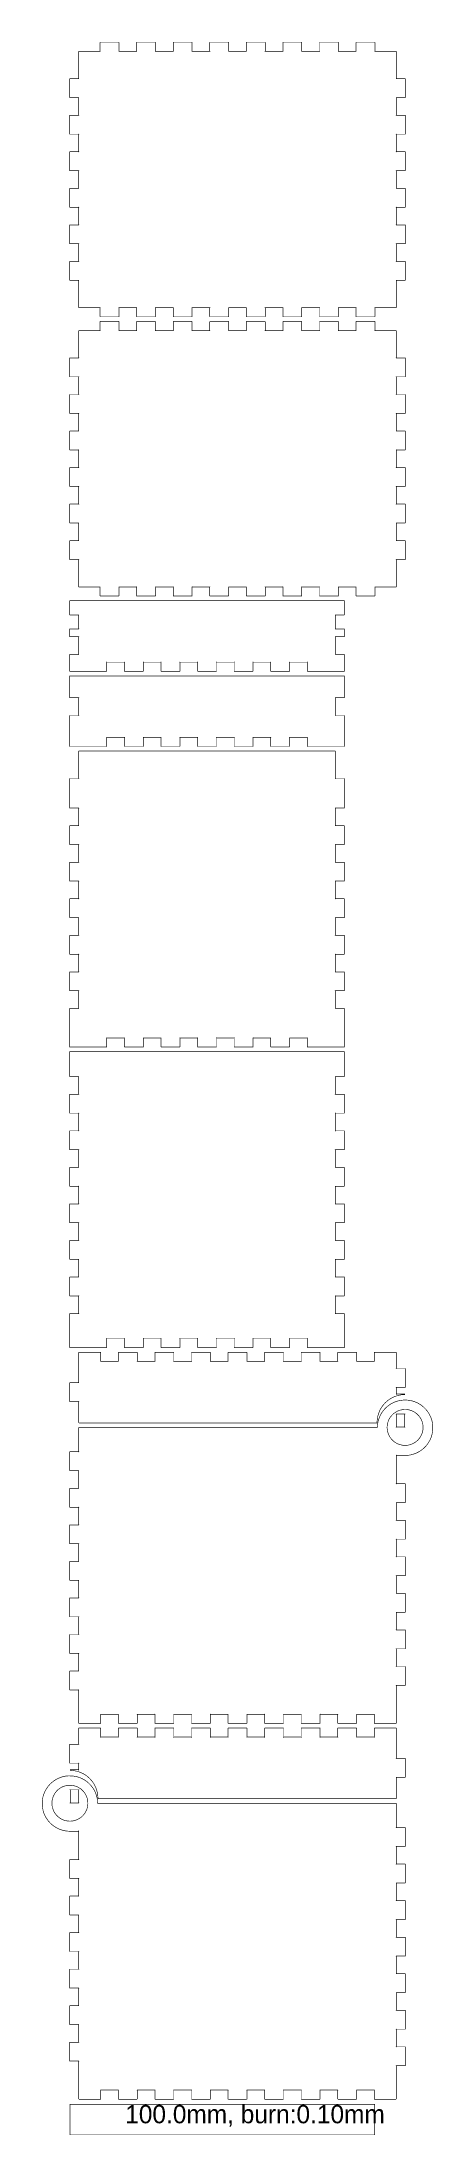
# Model space of a CAD drawing. Extents: x 10 to 138, y 10 to 697.
import ezdxf

# ---------------------------------------------------------------- set-up
doc = ezdxf.new("R2010")
doc.units = 0
doc.layers.get('0').update_dxf_attribs({"linetype": 'CONTINUOUS'})

msp = doc.modelspace()

# ---------------------------------------------------------------- texts
at = {"color": 1}
msp.add_text('100.0mm, burn:0.10mm', height=6.00075, dxfattribs=at).set_placement((37.0798, 13.7943))

# ---------------------------------------------------------------- linework, layer by layer
at = {"color": 0, "const_width": 0.2}
for points in [[(21.9246, 609.999), (28.8258, 609.999), (28.8355, 609.999), (28.8671, 610.016), (28.863, 610.037), (28.8396, 610.041), (28.8258, 610.009), (28.8258, 609.999), (28.8258, 607.099), (28.8258, 607.085), (28.8548, 607.028), (28.9071, 607), (28.925, 607), (34.925, 607), (34.9415, 607), (34.9953, 607.028), (35.0256, 607.085), (35.0256, 607.099), (35.0256, 609.999), (35.0256, 610.009), (35.0104, 610.041), (34.987, 610.037), (34.9829, 610.016), (35.0146, 609.999), (35.0256, 609.999), (40.8259, 609.999), (40.8354, 609.999), (40.8672, 610.016), (40.863, 610.037), (40.8397, 610.041), (40.8259, 610.009), (40.8259, 609.999), (40.8259, 607.099), (40.8259, 607.085), (40.8548, 607.028), (40.9071, 607), (40.925, 607), (46.9251, 607), (46.9417, 607), (46.9953, 607.028), (47.0256, 607.085), (47.0256, 607.099), (47.0256, 609.999), (47.0256, 610.009), (47.0105, 610.041), (46.9868, 610.037), (46.9829, 610.016), (47.0147, 609.999), (47.0256, 609.999), (52.8257, 609.999), (52.8355, 609.999), (52.8669, 610.016), (52.863, 610.037), (52.8394, 610.041), (52.8257, 610.009), (52.8257, 609.999), (52.8257, 607.099), (52.8257, 607.085), (52.8546, 607.028), (52.9071, 607), (52.9248, 607), (58.9248, 607), (58.9414, 607), (58.995, 607.028), (59.0254, 607.085), (59.0254, 607.099), (59.0254, 609.999), (59.0254, 610.009), (59.0102, 610.041), (58.9869, 610.037), (58.9827, 610.016), (59.0144, 609.999), (59.0254, 609.999), (64.8257, 609.999), (64.8353, 609.999), (64.867, 610.016), (64.8628, 610.037), (64.8395, 610.041), (64.8257, 610.009), (64.8257, 609.999), (64.8257, 607.099), (64.8257, 607.085), (64.8547, 607.028), (64.9069, 607), (64.9249, 607), (70.9249, 607), (70.9415, 607), (70.9951, 607.028), (71.0255, 607.085), (71.0255, 607.099), (71.0255, 609.999), (71.0255, 610.009), (71.0103, 610.041), (70.987, 610.037), (70.9828, 610.016), (71.0145, 609.999), (71.0255, 609.999), (76.8255, 609.999), (76.8354, 609.999), (76.8671, 610.016), (76.8629, 610.037), (76.8396, 610.041), (76.8255, 610.009), (76.8255, 609.999), (76.8255, 607.099), (76.8255, 607.085), (76.8544, 607.028), (76.907, 607), (76.925, 607), (82.925, 607), (82.9412, 607), (82.9952, 607.028), (83.0255, 607.085), (83.0255, 607.099), (83.0255, 609.999), (83.0255, 610.009), (83.0104, 610.041), (82.9867, 610.037), (82.9829, 610.016), (83.0143, 609.999), (83.0255, 609.999), (88.8256, 609.999), (88.8351, 609.999), (88.8668, 610.016), (88.863, 610.037), (88.8393, 610.041), (88.8256, 610.009), (88.8256, 609.999), (88.8256, 607.099), (88.8256, 607.085), (88.8545, 607.028), (88.9071, 607), (88.9247, 607), (94.9247, 607), (94.9413, 607), (94.9949, 607.028), (95.0253, 607.085), (95.0253, 607.099), (95.0253, 609.999), (95.0253, 610.009), (95.0101, 610.041), (94.9868, 610.037), (94.9826, 610.016), (95.0143, 609.999), (95.0253, 609.999), (100.826, 609.999), (100.835, 609.999), (100.867, 610.016), (100.863, 610.037), (100.839, 610.041), (100.826, 610.009), (100.826, 609.999), (100.826, 607.099), (100.826, 607.085), (100.855, 607.028), (100.907, 607), (100.925, 607), (106.925, 607), (106.941, 607), (106.995, 607.028), (107.025, 607.085), (107.025, 607.099), (107.025, 609.999), (107.025, 610.009), (107.01, 610.041), (106.987, 610.037), (106.983, 610.016), (107.014, 609.999), (107.025, 609.999), (112.825, 609.999), (112.835, 609.999), (112.867, 610.016), (112.863, 610.037), (112.839, 610.041), (112.825, 610.009), (112.825, 609.999), (112.825, 607.099), (112.825, 607.085), (112.854, 607.028), (112.907, 607), (112.925, 607), (118.925, 607), (118.941, 607), (118.995, 607.028), (119.025, 607.085), (119.025, 607.099), (119.025, 609.999), (119.025, 610.009), (119.01, 610.041), (118.987, 610.037), (118.982, 610.016), (119.014, 609.999), (119.025, 609.999), (125.925, 609.999), (125.942, 609.999), (125.995, 610.03), (126.026, 610.083), (126.026, 610.101), (126.026, 618.998), (126.026, 619.012), (126.01, 619.044), (125.987, 619.037), (125.983, 619.016), (126.015, 618.998), (126.026, 618.998), (128.925, 618.998), (128.942, 618.998), (128.995, 619.03), (129.026, 619.083), (129.026, 619.1), (129.026, 625.101), (129.026, 625.119), (128.995, 625.172), (128.942, 625.2), (128.925, 625.2), (126.026, 625.2), (126.015, 625.2), (125.983, 625.186), (125.987, 625.161), (126.01, 625.157), (126.026, 625.189), (126.026, 625.2), (126.026, 631), (126.026, 631.01), (126.01, 631.042), (125.987, 631.038), (125.983, 631.014), (126.015, 631), (126.026, 631), (128.925, 631), (128.942, 631), (128.995, 631.031), (129.026, 631.084), (129.026, 631.102), (129.026, 637.099), (129.026, 637.117), (128.995, 637.17), (128.942, 637.198), (128.925, 637.198), (126.026, 637.198), (126.015, 637.198), (125.983, 637.187), (125.987, 637.163), (126.01, 637.159), (126.026, 637.191), (126.026, 637.198), (126.026, 643.001), (126.026, 643.012), (126.01, 643.043), (125.987, 643.04), (125.983, 643.015), (126.015, 643.001), (126.026, 643.001), (128.925, 643.001), (128.942, 643.001), (128.995, 643.029), (129.026, 643.082), (129.026, 643.1), (129.026, 649.101), (129.026, 649.118), (128.995, 649.171), (128.942, 649.199), (128.925, 649.199), (126.026, 649.199), (126.015, 649.199), (125.983, 649.185), (125.987, 649.161), (126.01, 649.157), (126.026, 649.189), (126.026, 649.199), (126.026, 654.999), (126.026, 655.01), (126.01, 655.041), (125.987, 655.038), (125.983, 655.013), (126.015, 654.999), (126.026, 654.999), (128.925, 654.999), (128.942, 654.999), (128.995, 655.031), (129.026, 655.084), (129.026, 655.101), (129.026, 661.098), (129.026, 661.12), (128.995, 661.173), (128.942, 661.201), (128.925, 661.201), (126.026, 661.201), (126.015, 661.201), (125.983, 661.187), (125.987, 661.162), (126.01, 661.158), (126.026, 661.19), (126.026, 661.201), (126.026, 667), (126.026, 667.011), (126.01, 667.043), (125.987, 667.039), (125.983, 667.015), (126.015, 667), (126.026, 667), (128.925, 667), (128.942, 667), (128.995, 667.029), (129.026, 667.085), (129.026, 667.099), (129.026, 673.1), (129.026, 673.118), (128.995, 673.171), (128.942, 673.199), (128.925, 673.199), (126.026, 673.199), (126.015, 673.199), (125.983, 673.185), (125.987, 673.164), (126.01, 673.156), (126.026, 673.188), (126.026, 673.199), (126.026, 678.998), (126.026, 679.009), (126.01, 679.041), (125.987, 679.037), (125.983, 679.016), (126.015, 678.998), (126.026, 678.998), (128.925, 678.998), (128.942, 678.998), (128.995, 679.03), (129.026, 679.083), (129.026, 679.101), (129.026, 685.102), (129.026, 685.119), (128.995, 685.172), (128.942, 685.2), (128.925, 685.2), (126.026, 685.2), (126.015, 685.2), (125.983, 685.186), (125.987, 685.165), (126.01, 685.158), (126.026, 685.19), (126.026, 685.2), (126.026, 694.101), (126.026, 694.118), (125.995, 694.171), (125.942, 694.2), (125.925, 694.2), (119.025, 694.2), (119.014, 694.2), (118.982, 694.186), (118.987, 694.164), (119.01, 694.161), (119.025, 694.193), (119.025, 694.2), (119.025, 697.099), (119.025, 697.117), (118.995, 697.17), (118.941, 697.202), (118.925, 697.202), (112.925, 697.202), (112.907, 697.202), (112.854, 697.17), (112.825, 697.117), (112.825, 697.099), (112.825, 694.2), (112.825, 694.193), (112.839, 694.161), (112.863, 694.164), (112.867, 694.186), (112.835, 694.2), (112.825, 694.2), (107.025, 694.2), (107.014, 694.2), (106.983, 694.186), (106.987, 694.164), (107.01, 694.161), (107.025, 694.193), (107.025, 694.2), (107.025, 697.099), (107.025, 697.117), (106.995, 697.17), (106.941, 697.202), (106.925, 697.202), (100.925, 697.202), (100.907, 697.202), (100.855, 697.17), (100.826, 697.117), (100.826, 697.099), (100.826, 694.2), (100.826, 694.193), (100.839, 694.161), (100.863, 694.164), (100.867, 694.186), (100.835, 694.2), (100.826, 694.2), (95.0253, 694.2), (95.0143, 694.2), (94.9826, 694.186), (94.9868, 694.164), (95.0101, 694.161), (95.0253, 694.193), (95.0253, 694.2), (95.0253, 697.099), (95.0253, 697.117), (94.9949, 697.17), (94.9413, 697.202), (94.9247, 697.202), (88.9247, 697.202), (88.9071, 697.202), (88.8545, 697.17), (88.8256, 697.117), (88.8256, 697.099), (88.8256, 694.2), (88.8256, 694.193), (88.8393, 694.161), (88.863, 694.164), (88.8668, 694.186), (88.8351, 694.2), (88.8256, 694.2), (83.0255, 694.2), (83.0143, 694.2), (82.9829, 694.186), (82.9867, 694.164), (83.0104, 694.161), (83.0255, 694.193), (83.0255, 694.2), (83.0255, 697.099), (83.0255, 697.117), (82.9952, 697.17), (82.9412, 697.202), (82.925, 697.202), (76.925, 697.202), (76.907, 697.202), (76.8544, 697.17), (76.8255, 697.117), (76.8255, 697.099), (76.8255, 694.2), (76.8255, 694.193), (76.8396, 694.161), (76.8629, 694.164), (76.8671, 694.186), (76.8354, 694.2), (76.8255, 694.2), (71.0255, 694.2), (71.0145, 694.2), (70.9828, 694.186), (70.987, 694.164), (71.0103, 694.161), (71.0255, 694.193), (71.0255, 694.2), (71.0255, 697.099), (71.0255, 697.117), (70.9951, 697.17), (70.9415, 697.202), (70.9249, 697.202), (64.9249, 697.202), (64.9069, 697.202), (64.8547, 697.17), (64.8257, 697.117), (64.8257, 697.099), (64.8257, 694.2), (64.8257, 694.193), (64.8395, 694.161), (64.8628, 694.164), (64.867, 694.186), (64.8353, 694.2), (64.8257, 694.2), (59.0254, 694.2), (59.0144, 694.2), (58.9827, 694.186), (58.9869, 694.164), (59.0102, 694.161), (59.0254, 694.193), (59.0254, 694.2), (59.0254, 697.099), (59.0254, 697.117), (58.995, 697.17), (58.9414, 697.202), (58.9248, 697.202), (52.9248, 697.202), (52.9071, 697.202), (52.8546, 697.17), (52.8257, 697.117), (52.8257, 697.099), (52.8257, 694.2), (52.8257, 694.193), (52.8394, 694.161), (52.863, 694.164), (52.8669, 694.186), (52.8355, 694.2), (52.8257, 694.2), (47.0256, 694.2), (47.0147, 694.2), (46.9829, 694.186), (46.9868, 694.164), (47.0105, 694.161), (47.0256, 694.193), (47.0256, 694.2), (47.0256, 697.099), (47.0256, 697.117), (46.9953, 697.17), (46.9417, 697.202), (46.9251, 697.202), (40.925, 697.202), (40.9071, 697.202), (40.8548, 697.17), (40.8259, 697.117), (40.8259, 697.099), (40.8259, 694.2), (40.8259, 694.193), (40.8397, 694.161), (40.863, 694.164), (40.8672, 694.186), (40.8354, 694.2), (40.8259, 694.2), (35.0256, 694.2), (35.0146, 694.2), (34.9829, 694.186), (34.987, 694.164), (35.0104, 694.161), (35.0256, 694.193), (35.0256, 694.2), (35.0256, 697.099), (35.0256, 697.117), (34.9953, 697.17), (34.9415, 697.202), (34.925, 697.202), (28.925, 697.202), (28.9071, 697.202), (28.8548, 697.17), (28.8258, 697.117), (28.8258, 697.099), (28.8258, 694.2), (28.8258, 694.193), (28.8396, 694.161), (28.863, 694.164), (28.8671, 694.186), (28.8355, 694.2), (28.8258, 694.2), (21.9246, 694.2), (21.9067, 694.2), (21.8543, 694.171), (21.8254, 694.118), (21.8254, 694.101), (21.8254, 685.2), (21.8254, 685.19), (21.8392, 685.158), (21.8626, 685.165), (21.8667, 685.186), (21.835, 685.2), (21.8254, 685.2), (18.9246, 685.2), (18.9067, 685.2), (18.8543, 685.172), (18.8254, 685.119), (18.8254, 685.102), (18.8254, 679.101), (18.8254, 679.083), (18.8543, 679.03), (18.9067, 678.998), (18.9246, 678.998), (21.8254, 678.998), (21.835, 678.998), (21.8667, 679.016), (21.8626, 679.037), (21.8392, 679.041), (21.8254, 679.009), (21.8254, 678.998), (21.8254, 673.199), (21.8254, 673.188), (21.8392, 673.156), (21.8626, 673.164), (21.8667, 673.185), (21.835, 673.199), (21.8254, 673.199), (18.9246, 673.199), (18.9067, 673.199), (18.8543, 673.171), (18.8254, 673.118), (18.8254, 673.1), (18.8254, 667.099), (18.8254, 667.085), (18.8543, 667.029), (18.9067, 667), (18.9246, 667), (21.8254, 667), (21.835, 667), (21.8667, 667.015), (21.8626, 667.039), (21.8392, 667.043), (21.8254, 667.011), (21.8254, 667), (21.8254, 661.201), (21.8254, 661.19), (21.8392, 661.158), (21.8626, 661.162), (21.8667, 661.187), (21.835, 661.201), (21.8254, 661.201), (18.9246, 661.201), (18.9067, 661.201), (18.8543, 661.173), (18.8254, 661.12), (18.8254, 661.098), (18.8254, 655.101), (18.8254, 655.084), (18.8543, 655.031), (18.9067, 654.999), (18.9246, 654.999), (21.8254, 654.999), (21.835, 654.999), (21.8667, 655.013), (21.8626, 655.038), (21.8392, 655.041), (21.8254, 655.01), (21.8254, 654.999), (21.8254, 649.199), (21.8254, 649.189), (21.8392, 649.157), (21.8626, 649.161), (21.8667, 649.185), (21.835, 649.199), (21.8254, 649.199), (18.9246, 649.199), (18.9067, 649.199), (18.8543, 649.171), (18.8254, 649.118), (18.8254, 649.101), (18.8254, 643.1), (18.8254, 643.082), (18.8543, 643.029), (18.9067, 643.001), (18.9246, 643.001), (21.8254, 643.001), (21.835, 643.001), (21.8667, 643.015), (21.8626, 643.04), (21.8392, 643.043), (21.8254, 643.012), (21.8254, 643.001), (21.8254, 637.198), (21.8254, 637.191), (21.8392, 637.159), (21.8626, 637.163), (21.8667, 637.187), (21.835, 637.198), (21.8254, 637.198), (18.9246, 637.198), (18.9067, 637.198), (18.8543, 637.17), (18.8254, 637.117), (18.8254, 637.099), (18.8254, 631.102), (18.8254, 631.084), (18.8543, 631.031), (18.9067, 631), (18.9246, 631), (21.8254, 631), (21.835, 631), (21.8667, 631.014), (21.8626, 631.038), (21.8392, 631.042), (21.8254, 631.01), (21.8254, 631), (21.8254, 625.2), (21.8254, 625.189), (21.8392, 625.157), (21.8626, 625.161), (21.8667, 625.186), (21.835, 625.2), (21.8254, 625.2), (18.9246, 625.2), (18.9067, 625.2), (18.8543, 625.172), (18.8254, 625.119), (18.8254, 625.101), (18.8254, 619.1), (18.8254, 619.083), (18.8543, 619.03), (18.9067, 618.998), (18.9246, 618.998), (21.8254, 618.998), (21.835, 618.998), (21.8667, 619.016), (21.8626, 619.037), (21.8392, 619.044), (21.8254, 619.012), (21.8254, 618.998), (21.8254, 610.101), (21.8254, 610.083), (21.8543, 610.03), (21.9067, 609.999), (21.9246, 609.999)], [(21.9246, 518.301), (28.8258, 518.301), (28.8355, 518.301), (28.8671, 518.315), (28.863, 518.336), (28.8396, 518.343), (28.8258, 518.312), (28.8258, 518.301), (28.8258, 515.401), (28.8258, 515.384), (28.8548, 515.331), (28.9071, 515.299), (28.925, 515.299), (34.925, 515.299), (34.9415, 515.299), (34.9953, 515.331), (35.0256, 515.384), (35.0256, 515.401), (35.0256, 518.301), (35.0256, 518.312), (35.0104, 518.343), (34.987, 518.336), (34.9829, 518.315), (35.0146, 518.301), (35.0256, 518.301), (40.8259, 518.301), (40.8354, 518.301), (40.8672, 518.315), (40.863, 518.336), (40.8397, 518.343), (40.8259, 518.312), (40.8259, 518.301), (40.8259, 515.401), (40.8259, 515.384), (40.8548, 515.331), (40.9071, 515.299), (40.925, 515.299), (46.9251, 515.299), (46.9417, 515.299), (46.9953, 515.331), (47.0256, 515.384), (47.0256, 515.401), (47.0256, 518.301), (47.0256, 518.312), (47.0105, 518.343), (46.9868, 518.336), (46.9829, 518.315), (47.0147, 518.301), (47.0256, 518.301), (52.8257, 518.301), (52.8355, 518.301), (52.8669, 518.315), (52.863, 518.336), (52.8394, 518.343), (52.8257, 518.312), (52.8257, 518.301), (52.8257, 515.401), (52.8257, 515.384), (52.8546, 515.331), (52.9071, 515.299), (52.9248, 515.299), (58.9248, 515.299), (58.9414, 515.299), (58.995, 515.331), (59.0254, 515.384), (59.0254, 515.401), (59.0254, 518.301), (59.0254, 518.312), (59.0102, 518.343), (58.9869, 518.336), (58.9827, 518.315), (59.0144, 518.301), (59.0254, 518.301), (64.8257, 518.301), (64.8353, 518.301), (64.867, 518.315), (64.8628, 518.336), (64.8395, 518.343), (64.8257, 518.312), (64.8257, 518.301), (64.8257, 515.401), (64.8257, 515.384), (64.8547, 515.331), (64.9069, 515.299), (64.9249, 515.299), (70.9249, 515.299), (70.9415, 515.299), (70.9951, 515.331), (71.0255, 515.384), (71.0255, 515.401), (71.0255, 518.301), (71.0255, 518.312), (71.0103, 518.343), (70.987, 518.336), (70.9828, 518.315), (71.0145, 518.301), (71.0255, 518.301), (76.8255, 518.301), (76.8354, 518.301), (76.8671, 518.315), (76.8629, 518.336), (76.8396, 518.343), (76.8255, 518.312), (76.8255, 518.301), (76.8255, 515.401), (76.8255, 515.384), (76.8544, 515.331), (76.907, 515.299), (76.925, 515.299), (82.925, 515.299), (82.9412, 515.299), (82.9952, 515.331), (83.0255, 515.384), (83.0255, 515.401), (83.0255, 518.301), (83.0255, 518.312), (83.0104, 518.343), (82.9867, 518.336), (82.9829, 518.315), (83.0143, 518.301), (83.0255, 518.301), (88.8256, 518.301), (88.8351, 518.301), (88.8668, 518.315), (88.863, 518.336), (88.8393, 518.343), (88.8256, 518.312), (88.8256, 518.301), (88.8256, 515.401), (88.8256, 515.384), (88.8545, 515.331), (88.9071, 515.299), (88.9247, 515.299), (94.9247, 515.299), (94.9413, 515.299), (94.9949, 515.331), (95.0253, 515.384), (95.0253, 515.401), (95.0253, 518.301), (95.0253, 518.312), (95.0101, 518.343), (94.9868, 518.336), (94.9826, 518.315), (95.0143, 518.301), (95.0253, 518.301), (100.826, 518.301), (100.835, 518.301), (100.867, 518.315), (100.863, 518.336), (100.839, 518.343), (100.826, 518.312), (100.826, 518.301), (100.826, 515.401), (100.826, 515.384), (100.855, 515.331), (100.907, 515.299), (100.925, 515.299), (106.925, 515.299), (106.941, 515.299), (106.995, 515.331), (107.025, 515.384), (107.025, 515.401), (107.025, 518.301), (107.025, 518.312), (107.01, 518.343), (106.987, 518.336), (106.983, 518.315), (107.014, 518.301), (107.025, 518.301), (112.825, 518.301), (112.835, 518.301), (112.867, 518.315), (112.863, 518.336), (112.839, 518.343), (112.825, 518.312), (112.825, 518.301), (112.825, 515.401), (112.825, 515.384), (112.854, 515.331), (112.907, 515.299), (112.925, 515.299), (118.925, 515.299), (118.941, 515.299), (118.995, 515.331), (119.025, 515.384), (119.025, 515.401), (119.025, 518.301), (119.025, 518.312), (119.01, 518.343), (118.987, 518.336), (118.982, 518.315), (119.014, 518.301), (119.025, 518.301), (125.925, 518.301), (125.942, 518.301), (125.995, 518.329), (126.026, 518.382), (126.026, 518.4), (126.026, 527.3), (126.026, 527.311), (126.01, 527.343), (125.987, 527.339), (125.983, 527.315), (126.015, 527.3), (126.026, 527.3), (128.925, 527.3), (128.942, 527.3), (128.995, 527.329), (129.026, 527.385), (129.026, 527.399), (129.026, 533.4), (129.026, 533.418), (128.995, 533.471), (128.942, 533.499), (128.925, 533.499), (126.026, 533.499), (126.015, 533.499), (125.983, 533.485), (125.987, 533.464), (126.01, 533.456), (126.026, 533.488), (126.026, 533.499), (126.026, 539.298), (126.026, 539.309), (126.01, 539.341), (125.987, 539.337), (125.983, 539.316), (126.015, 539.298), (126.026, 539.298), (128.925, 539.298), (128.942, 539.298), (128.995, 539.33), (129.026, 539.383), (129.026, 539.401), (129.026, 545.402), (129.026, 545.419), (128.995, 545.472), (128.942, 545.5), (128.925, 545.5), (126.026, 545.5), (126.015, 545.5), (125.983, 545.486), (125.987, 545.465), (126.01, 545.458), (126.026, 545.49), (126.026, 545.5), (126.026, 551.3), (126.026, 551.311), (126.01, 551.342), (125.987, 551.339), (125.983, 551.314), (126.015, 551.3), (126.026, 551.3), (128.925, 551.3), (128.942, 551.3), (128.995, 551.328), (129.026, 551.385), (129.026, 551.399), (129.026, 557.399), (129.026, 557.417), (128.995, 557.47), (128.942, 557.502), (128.925, 557.502), (126.026, 557.502), (126.015, 557.502), (125.983, 557.488), (125.987, 557.463), (126.01, 557.459), (126.026, 557.491), (126.026, 557.502), (126.026, 563.301), (126.026, 563.312), (126.01, 563.344), (125.987, 563.337), (125.983, 563.316), (126.015, 563.301), (126.026, 563.301), (128.925, 563.301), (128.942, 563.301), (128.995, 563.33), (129.026, 563.383), (129.026, 563.4), (129.026, 569.401), (129.026, 569.419), (128.995, 569.472), (128.942, 569.5), (128.925, 569.5), (126.026, 569.5), (126.015, 569.5), (125.983, 569.486), (125.987, 569.464), (126.01, 569.457), (126.026, 569.489), (126.026, 569.5), (126.026, 575.299), (126.026, 575.31), (126.01, 575.342), (125.987, 575.338), (125.983, 575.317), (126.015, 575.299), (126.026, 575.299), (128.925, 575.299), (128.942, 575.299), (128.995, 575.331), (129.026, 575.384), (129.026, 575.398), (129.026, 581.399), (129.026, 581.417), (128.995, 581.473), (128.942, 581.501), (128.925, 581.501), (126.026, 581.501), (126.015, 581.501), (125.983, 581.487), (125.987, 581.462), (126.01, 581.459), (126.026, 581.491), (126.026, 581.501), (126.026, 587.301), (126.026, 587.311), (126.01, 587.343), (125.987, 587.336), (125.983, 587.315), (126.015, 587.301), (126.026, 587.301), (128.925, 587.301), (128.942, 587.301), (128.995, 587.329), (129.026, 587.382), (129.026, 587.4), (129.026, 593.4), (129.026, 593.418), (128.995, 593.471), (128.942, 593.499), (128.925, 593.499), (126.026, 593.499), (126.015, 593.499), (125.983, 593.485), (125.987, 593.464), (126.01, 593.46), (126.026, 593.492), (126.026, 593.499), (126.026, 602.4), (126.026, 602.417), (125.995, 602.47), (125.942, 602.502), (125.925, 602.502), (119.025, 602.502), (119.014, 602.502), (118.982, 602.488), (118.987, 602.463), (119.01, 602.46), (119.025, 602.492), (119.025, 602.502), (119.025, 605.398), (119.025, 605.416), (118.995, 605.473), (118.941, 605.501), (118.925, 605.501), (112.925, 605.501), (112.907, 605.501), (112.854, 605.473), (112.825, 605.416), (112.825, 605.398), (112.825, 602.502), (112.825, 602.492), (112.839, 602.46), (112.863, 602.463), (112.867, 602.488), (112.835, 602.502), (112.825, 602.502), (107.025, 602.502), (107.014, 602.502), (106.983, 602.488), (106.987, 602.463), (107.01, 602.46), (107.025, 602.492), (107.025, 602.502), (107.025, 605.398), (107.025, 605.416), (106.995, 605.473), (106.941, 605.501), (106.925, 605.501), (100.925, 605.501), (100.907, 605.501), (100.855, 605.473), (100.826, 605.416), (100.826, 605.398), (100.826, 602.502), (100.826, 602.492), (100.839, 602.46), (100.863, 602.463), (100.867, 602.488), (100.835, 602.502), (100.826, 602.502), (95.0253, 602.502), (95.0143, 602.502), (94.9826, 602.488), (94.9868, 602.463), (95.0101, 602.46), (95.0253, 602.492), (95.0253, 602.502), (95.0253, 605.398), (95.0253, 605.416), (94.9949, 605.473), (94.9413, 605.501), (94.9247, 605.501), (88.9247, 605.501), (88.9071, 605.501), (88.8545, 605.473), (88.8256, 605.416), (88.8256, 605.398), (88.8256, 602.502), (88.8256, 602.492), (88.8393, 602.46), (88.863, 602.463), (88.8668, 602.488), (88.8351, 602.502), (88.8256, 602.502), (83.0255, 602.502), (83.0143, 602.502), (82.9829, 602.488), (82.9867, 602.463), (83.0104, 602.46), (83.0255, 602.492), (83.0255, 602.502), (83.0255, 605.398), (83.0255, 605.416), (82.9952, 605.473), (82.9412, 605.501), (82.925, 605.501), (76.925, 605.501), (76.907, 605.501), (76.8544, 605.473), (76.8255, 605.416), (76.8255, 605.398), (76.8255, 602.502), (76.8255, 602.492), (76.8396, 602.46), (76.8629, 602.463), (76.8671, 602.488), (76.8354, 602.502), (76.8255, 602.502), (71.0255, 602.502), (71.0145, 602.502), (70.9828, 602.488), (70.987, 602.463), (71.0103, 602.46), (71.0255, 602.492), (71.0255, 602.502), (71.0255, 605.398), (71.0255, 605.416), (70.9951, 605.473), (70.9415, 605.501), (70.9249, 605.501), (64.9249, 605.501), (64.9069, 605.501), (64.8547, 605.473), (64.8257, 605.416), (64.8257, 605.398), (64.8257, 602.502), (64.8257, 602.492), (64.8395, 602.46), (64.8628, 602.463), (64.867, 602.488), (64.8353, 602.502), (64.8257, 602.502), (59.0254, 602.502), (59.0144, 602.502), (58.9827, 602.488), (58.9869, 602.463), (59.0102, 602.46), (59.0254, 602.492), (59.0254, 602.502), (59.0254, 605.398), (59.0254, 605.416), (58.995, 605.473), (58.9414, 605.501), (58.9248, 605.501), (52.9248, 605.501), (52.9071, 605.501), (52.8546, 605.473), (52.8257, 605.416), (52.8257, 605.398), (52.8257, 602.502), (52.8257, 602.492), (52.8394, 602.46), (52.863, 602.463), (52.8669, 602.488), (52.8355, 602.502), (52.8257, 602.502), (47.0256, 602.502), (47.0147, 602.502), (46.9829, 602.488), (46.9868, 602.463), (47.0105, 602.46), (47.0256, 602.492), (47.0256, 602.502), (47.0256, 605.398), (47.0256, 605.416), (46.9953, 605.473), (46.9417, 605.501), (46.9251, 605.501), (40.925, 605.501), (40.9071, 605.501), (40.8548, 605.473), (40.8259, 605.416), (40.8259, 605.398), (40.8259, 602.502), (40.8259, 602.492), (40.8397, 602.46), (40.863, 602.463), (40.8672, 602.488), (40.8354, 602.502), (40.8259, 602.502), (35.0256, 602.502), (35.0146, 602.502), (34.9829, 602.488), (34.987, 602.463), (35.0104, 602.46), (35.0256, 602.492), (35.0256, 602.502), (35.0256, 605.398), (35.0256, 605.416), (34.9953, 605.473), (34.9415, 605.501), (34.925, 605.501), (28.925, 605.501), (28.9071, 605.501), (28.8548, 605.473), (28.8258, 605.416), (28.8258, 605.398), (28.8258, 602.502), (28.8258, 602.492), (28.8396, 602.46), (28.863, 602.463), (28.8671, 602.488), (28.8355, 602.502), (28.8258, 602.502), (21.9246, 602.502), (21.9067, 602.502), (21.8543, 602.47), (21.8254, 602.417), (21.8254, 602.4), (21.8254, 593.499), (21.8254, 593.492), (21.8392, 593.46), (21.8626, 593.464), (21.8667, 593.485), (21.835, 593.499), (21.8254, 593.499), (18.9246, 593.499), (18.9067, 593.499), (18.8543, 593.471), (18.8254, 593.418), (18.8254, 593.4), (18.8254, 587.4), (18.8254, 587.382), (18.8543, 587.329), (18.9067, 587.301), (18.9246, 587.301), (21.8254, 587.301), (21.835, 587.301), (21.8667, 587.315), (21.8626, 587.336), (21.8392, 587.343), (21.8254, 587.311), (21.8254, 587.301), (21.8254, 581.501), (21.8254, 581.491), (21.8392, 581.459), (21.8626, 581.462), (21.8667, 581.487), (21.835, 581.501), (21.8254, 581.501), (18.9246, 581.501), (18.9067, 581.501), (18.8543, 581.473), (18.8254, 581.417), (18.8254, 581.399), (18.8254, 575.398), (18.8254, 575.384), (18.8543, 575.331), (18.9067, 575.299), (18.9246, 575.299), (21.8254, 575.299), (21.835, 575.299), (21.8667, 575.317), (21.8626, 575.338), (21.8392, 575.342), (21.8254, 575.31), (21.8254, 575.299), (21.8254, 569.5), (21.8254, 569.489), (21.8392, 569.457), (21.8626, 569.464), (21.8667, 569.486), (21.835, 569.5), (21.8254, 569.5), (18.9246, 569.5), (18.9067, 569.5), (18.8543, 569.472), (18.8254, 569.419), (18.8254, 569.401), (18.8254, 563.4), (18.8254, 563.383), (18.8543, 563.33), (18.9067, 563.301), (18.9246, 563.301), (21.8254, 563.301), (21.835, 563.301), (21.8667, 563.316), (21.8626, 563.337), (21.8392, 563.344), (21.8254, 563.312), (21.8254, 563.301), (21.8254, 557.502), (21.8254, 557.491), (21.8392, 557.459), (21.8626, 557.463), (21.8667, 557.488), (21.835, 557.502), (21.8254, 557.502), (18.9246, 557.502), (18.9067, 557.502), (18.8543, 557.47), (18.8254, 557.417), (18.8254, 557.399), (18.8254, 551.399), (18.8254, 551.385), (18.8543, 551.328), (18.9067, 551.3), (18.9246, 551.3), (21.8254, 551.3), (21.835, 551.3), (21.8667, 551.314), (21.8626, 551.339), (21.8392, 551.342), (21.8254, 551.311), (21.8254, 551.3), (21.8254, 545.5), (21.8254, 545.49), (21.8392, 545.458), (21.8626, 545.465), (21.8667, 545.486), (21.835, 545.5), (21.8254, 545.5), (18.9246, 545.5), (18.9067, 545.5), (18.8543, 545.472), (18.8254, 545.419), (18.8254, 545.402), (18.8254, 539.401), (18.8254, 539.383), (18.8543, 539.33), (18.9067, 539.298), (18.9246, 539.298), (21.8254, 539.298), (21.835, 539.298), (21.8667, 539.316), (21.8626, 539.337), (21.8392, 539.341), (21.8254, 539.309), (21.8254, 539.298), (21.8254, 533.499), (21.8254, 533.488), (21.8392, 533.456), (21.8626, 533.464), (21.8667, 533.485), (21.835, 533.499), (21.8254, 533.499), (18.9246, 533.499), (18.9067, 533.499), (18.8543, 533.471), (18.8254, 533.418), (18.8254, 533.4), (18.8254, 527.399), (18.8254, 527.385), (18.8543, 527.329), (18.9067, 527.3), (18.9246, 527.3), (21.8254, 527.3), (21.835, 527.3), (21.8667, 527.315), (21.8626, 527.339), (21.8392, 527.343), (21.8254, 527.311), (21.8254, 527.3), (21.8254, 518.4), (21.8254, 518.382), (21.8543, 518.329), (21.9067, 518.301), (21.9246, 518.301)], [(21.9246, 490.601), (30.9246, 490.601), (30.9411, 490.601), (30.9948, 490.629), (31.0251, 490.682), (31.0251, 490.7), (31.0251, 493.6), (31.0251, 493.61), (31.01, 493.642), (30.9866, 493.638), (30.9824, 493.614), (31.0141, 493.6), (31.0251, 493.6), (36.8254, 493.6), (36.8349, 493.6), (36.8667, 493.614), (36.8625, 493.638), (36.8392, 493.642), (36.8254, 493.61), (36.8254, 493.6), (36.8254, 490.7), (36.8254, 490.682), (36.8543, 490.629), (36.908, 490.601), (36.926, 490.601), (42.926, 490.601), (42.9426, 490.601), (42.9962, 490.629), (43.0251, 490.682), (43.0251, 490.7), (43.0251, 493.6), (43.0251, 493.61), (43.01, 493.642), (42.9877, 493.638), (42.9824, 493.614), (43.0142, 493.6), (43.0251, 493.6), (48.8251, 493.6), (48.835, 493.6), (48.8668, 493.614), (48.8625, 493.638), (48.8389, 493.642), (48.8251, 493.61), (48.8251, 493.6), (48.8251, 490.7), (48.8251, 490.682), (48.8541, 490.629), (48.9066, 490.601), (48.9246, 490.601), (54.9243, 490.601), (54.9409, 490.601), (54.9949, 490.629), (55.0252, 490.682), (55.0252, 490.7), (55.0252, 493.6), (55.0252, 493.61), (55.0101, 493.642), (54.9864, 493.638), (54.9822, 493.614), (55.0139, 493.6), (55.0252, 493.6), (60.8252, 493.6), (60.8348, 493.6), (60.8665, 493.614), (60.8623, 493.638), (60.839, 493.642), (60.8252, 493.61), (60.8252, 493.6), (60.8252, 490.7), (60.8252, 490.682), (60.8542, 490.629), (60.9064, 490.601), (60.9244, 490.601), (66.9258, 490.601), (66.9424, 490.601), (66.996, 490.629), (67.025, 490.682), (67.025, 490.7), (67.025, 493.6), (67.025, 493.61), (67.0098, 493.642), (66.9879, 493.638), (66.9823, 493.614), (67.014, 493.6), (67.025, 493.6), (72.8253, 493.6), (72.8349, 493.6), (72.8666, 493.614), (72.8624, 493.638), (72.8391, 493.642), (72.8253, 493.61), (72.8253, 493.6), (72.8253, 490.7), (72.8253, 490.682), (72.8543, 490.629), (72.9079, 490.601), (72.9259, 490.601), (78.9259, 490.601), (78.9421, 490.601), (78.9961, 490.629), (79.025, 490.682), (79.025, 490.7), (79.025, 493.6), (79.025, 493.61), (79.0099, 493.642), (78.9876, 493.638), (78.9824, 493.614), (79.0141, 493.6), (79.025, 493.6), (84.8251, 493.6), (84.8349, 493.6), (84.8663, 493.614), (84.8625, 493.638), (84.8388, 493.642), (84.8251, 493.61), (84.8251, 493.6), (84.8251, 490.7), (84.8251, 490.682), (84.854, 490.629), (84.908, 490.601), (84.9256, 490.601), (90.9257, 490.601), (90.9422, 490.601), (90.9959, 490.629), (91.0248, 490.682), (91.0248, 490.7), (91.0248, 493.6), (91.0248, 493.61), (91.0096, 493.642), (90.9877, 493.638), (90.9821, 493.614), (91.0138, 493.6), (91.0248, 493.6), (96.8252, 493.6), (96.8347, 493.6), (96.8664, 493.614), (96.8622, 493.638), (96.8389, 493.642), (96.8252, 493.61), (96.8252, 493.6), (96.8252, 490.7), (96.8252, 490.682), (96.8541, 490.629), (96.9063, 490.601), (96.9243, 490.601), (105.926, 490.601), (108.926, 490.601), (108.942, 490.601), (108.996, 490.629), (109.025, 490.682), (109.025, 490.7), (109.025, 493.698), (109.025, 496.051), (109.025, 496.069), (108.996, 496.122), (108.942, 496.15), (108.926, 496.15), (106.025, 496.15), (106.014, 496.15), (105.982, 496.136), (105.988, 496.111), (106.01, 496.108), (106.025, 496.14), (106.025, 496.15), (106.025, 501.95), (106.025, 501.96), (106.01, 501.992), (105.988, 501.989), (105.982, 501.964), (106.014, 501.95), (106.025, 501.95), (108.926, 501.95), (108.942, 501.95), (108.996, 501.978), (109.025, 502.035), (109.025, 502.049), (109.025, 504.402), (109.025, 504.419), (108.996, 504.472), (108.942, 504.5), (108.926, 504.5), (106.025, 504.5), (106.014, 504.5), (105.982, 504.486), (105.988, 504.462), (106.01, 504.458), (106.025, 504.49), (106.025, 504.5), (106.025, 509.108), (106.025, 509.122), (106.01, 509.154), (105.988, 509.147), (105.982, 509.125), (106.014, 509.108), (106.025, 509.108), (108.926, 509.108), (108.942, 509.108), (108.996, 509.139), (109.025, 509.192), (109.025, 509.21), (109.025, 513.701), (109.025, 513.719), (108.996, 513.771), (108.942, 513.8), (108.926, 513.8), (18.9246, 513.8), (18.9067, 513.8), (18.8543, 513.771), (18.8254, 513.719), (18.8254, 513.701), (18.8254, 509.21), (18.8254, 509.192), (18.8543, 509.139), (18.9067, 509.108), (18.9246, 509.108), (21.8254, 509.108), (21.835, 509.108), (21.8667, 509.125), (21.8626, 509.147), (21.8392, 509.154), (21.8254, 509.122), (21.8254, 509.108), (21.8254, 504.5), (21.8254, 504.49), (21.8392, 504.458), (21.8626, 504.462), (21.8667, 504.486), (21.835, 504.5), (21.8254, 504.5), (18.9246, 504.5), (18.9067, 504.5), (18.8543, 504.472), (18.8254, 504.419), (18.8254, 504.402), (18.8254, 502.049), (18.8254, 502.035), (18.8543, 501.978), (18.9067, 501.95), (18.9246, 501.95), (21.8254, 501.95), (21.835, 501.95), (21.8667, 501.964), (21.8626, 501.989), (21.8392, 501.992), (21.8254, 501.96), (21.8254, 501.95), (21.8254, 496.15), (21.8254, 496.14), (21.8392, 496.108), (21.8626, 496.111), (21.8667, 496.136), (21.835, 496.15), (21.8254, 496.15), (18.9246, 496.15), (18.9067, 496.15), (18.8543, 496.122), (18.8254, 496.069), (18.8254, 496.051), (18.8254, 493.698), (18.8254, 490.7), (18.8254, 490.682), (18.8543, 490.629), (18.9067, 490.601), (18.9246, 490.601), (21.9246, 490.601)], [(21.9246, 465.9), (30.9246, 465.9), (30.9411, 465.9), (30.9948, 465.931), (31.0251, 465.984), (31.0251, 466.002), (31.0251, 468.898), (31.0251, 468.912), (31.01, 468.944), (30.9866, 468.937), (30.9824, 468.916), (31.0141, 468.898), (31.0251, 468.898), (36.8254, 468.898), (36.8349, 468.898), (36.8667, 468.916), (36.8625, 468.937), (36.8392, 468.944), (36.8254, 468.912), (36.8254, 468.898), (36.8254, 466.002), (36.8254, 465.984), (36.8543, 465.931), (36.908, 465.9), (36.926, 465.9), (42.926, 465.9), (42.9426, 465.9), (42.9962, 465.931), (43.0251, 465.984), (43.0251, 466.002), (43.0251, 468.898), (43.0251, 468.912), (43.01, 468.944), (42.9877, 468.937), (42.9824, 468.916), (43.0142, 468.898), (43.0251, 468.898), (48.8251, 468.898), (48.835, 468.898), (48.8668, 468.916), (48.8625, 468.937), (48.8389, 468.944), (48.8251, 468.912), (48.8251, 468.898), (48.8251, 466.002), (48.8251, 465.984), (48.8541, 465.931), (48.9066, 465.9), (48.9246, 465.9), (54.9243, 465.9), (54.9409, 465.9), (54.9949, 465.931), (55.0252, 465.984), (55.0252, 466.002), (55.0252, 468.898), (55.0252, 468.912), (55.0101, 468.944), (54.9864, 468.937), (54.9822, 468.916), (55.0139, 468.898), (55.0252, 468.898), (60.8252, 468.898), (60.8348, 468.898), (60.8665, 468.916), (60.8623, 468.937), (60.839, 468.944), (60.8252, 468.912), (60.8252, 468.898), (60.8252, 466.002), (60.8252, 465.984), (60.8542, 465.931), (60.9064, 465.9), (60.9244, 465.9), (66.9258, 465.9), (66.9424, 465.9), (66.996, 465.931), (67.025, 465.984), (67.025, 466.002), (67.025, 468.898), (67.025, 468.912), (67.0098, 468.944), (66.9879, 468.937), (66.9823, 468.916), (67.014, 468.898), (67.025, 468.898), (72.8253, 468.898), (72.8349, 468.898), (72.8666, 468.916), (72.8624, 468.937), (72.8391, 468.944), (72.8253, 468.912), (72.8253, 468.898), (72.8253, 466.002), (72.8253, 465.984), (72.8543, 465.931), (72.9079, 465.9), (72.9259, 465.9), (78.9259, 465.9), (78.9421, 465.9), (78.9961, 465.931), (79.025, 465.984), (79.025, 466.002), (79.025, 468.898), (79.025, 468.912), (79.0099, 468.944), (78.9876, 468.937), (78.9824, 468.916), (79.0141, 468.898), (79.025, 468.898), (84.8251, 468.898), (84.8349, 468.898), (84.8663, 468.916), (84.8625, 468.937), (84.8388, 468.944), (84.8251, 468.912), (84.8251, 468.898), (84.8251, 466.002), (84.8251, 465.984), (84.854, 465.931), (84.908, 465.9), (84.9256, 465.9), (90.9257, 465.9), (90.9422, 465.9), (90.9959, 465.931), (91.0248, 465.984), (91.0248, 466.002), (91.0248, 468.898), (91.0248, 468.912), (91.0096, 468.944), (90.9877, 468.937), (90.9821, 468.916), (91.0138, 468.898), (91.0248, 468.898), (96.8252, 468.898), (96.8347, 468.898), (96.8664, 468.916), (96.8622, 468.937), (96.8389, 468.944), (96.8252, 468.912), (96.8252, 468.898), (96.8252, 466.002), (96.8252, 465.984), (96.8541, 465.931), (96.9063, 465.9), (96.9243, 465.9), (105.926, 465.9), (108.926, 465.9), (108.942, 465.9), (108.996, 465.931), (109.025, 465.984), (109.025, 466.002), (109.025, 469), (109.025, 476), (109.025, 476.017), (108.996, 476.07), (108.942, 476.098), (108.926, 476.098), (106.025, 476.098), (106.014, 476.098), (105.982, 476.088), (105.988, 476.063), (106.01, 476.059), (106.025, 476.091), (106.025, 476.098), (106.025, 481.902), (106.025, 481.912), (106.01, 481.944), (105.988, 481.94), (105.982, 481.916), (106.014, 481.902), (106.025, 481.902), (108.926, 481.902), (108.942, 481.902), (108.996, 481.93), (109.025, 481.983), (109.025, 482), (109.025, 488.999), (109.025, 489.017), (108.996, 489.07), (108.942, 489.102), (108.926, 489.102), (105.926, 489.102), (21.9246, 489.102), (18.9246, 489.102), (18.9067, 489.102), (18.8543, 489.07), (18.8254, 489.017), (18.8254, 488.999), (18.8254, 482), (18.8254, 481.983), (18.8543, 481.93), (18.9067, 481.902), (18.9246, 481.902), (21.8254, 481.902), (21.835, 481.902), (21.8667, 481.916), (21.8626, 481.94), (21.8392, 481.944), (21.8254, 481.912), (21.8254, 481.902), (21.8254, 476.098), (21.8254, 476.091), (21.8392, 476.059), (21.8626, 476.063), (21.8667, 476.088), (21.835, 476.098), (21.8254, 476.098), (18.9246, 476.098), (18.9067, 476.098), (18.8543, 476.07), (18.8254, 476.017), (18.8254, 476), (18.8254, 469), (18.8254, 466.002), (18.8254, 465.984), (18.8543, 465.931), (18.9067, 465.9), (18.9246, 465.9), (21.9246, 465.9)], [(21.9246, 367.199), (30.9246, 367.199), (30.9411, 367.199), (30.9948, 367.228), (31.0251, 367.284), (31.0251, 367.298), (31.0251, 370.201), (31.0251, 370.212), (31.01, 370.244), (30.9866, 370.237), (30.9824, 370.216), (31.0141, 370.201), (31.0251, 370.201), (36.8254, 370.201), (36.8349, 370.201), (36.8667, 370.216), (36.8625, 370.237), (36.8392, 370.244), (36.8254, 370.212), (36.8254, 370.201), (36.8254, 367.298), (36.8254, 367.284), (36.8543, 367.228), (36.908, 367.199), (36.926, 367.199), (42.926, 367.199), (42.9426, 367.199), (42.9962, 367.228), (43.0251, 367.284), (43.0251, 367.298), (43.0251, 370.201), (43.0251, 370.212), (43.01, 370.244), (42.9877, 370.237), (42.9824, 370.216), (43.0142, 370.201), (43.0251, 370.201), (48.8251, 370.201), (48.835, 370.201), (48.8668, 370.216), (48.8625, 370.237), (48.8389, 370.244), (48.8251, 370.212), (48.8251, 370.201), (48.8251, 367.298), (48.8251, 367.284), (48.8541, 367.228), (48.9066, 367.199), (48.9246, 367.199), (54.9243, 367.199), (54.9409, 367.199), (54.9949, 367.228), (55.0252, 367.284), (55.0252, 367.298), (55.0252, 370.201), (55.0252, 370.212), (55.0101, 370.244), (54.9864, 370.237), (54.9822, 370.216), (55.0139, 370.201), (55.0252, 370.201), (60.8252, 370.201), (60.8348, 370.201), (60.8665, 370.216), (60.8623, 370.237), (60.839, 370.244), (60.8252, 370.212), (60.8252, 370.201), (60.8252, 367.298), (60.8252, 367.284), (60.8542, 367.228), (60.9064, 367.199), (60.9244, 367.199), (66.9258, 367.199), (66.9424, 367.199), (66.996, 367.228), (67.025, 367.284), (67.025, 367.298), (67.025, 370.201), (67.025, 370.212), (67.0098, 370.244), (66.9879, 370.237), (66.9823, 370.216), (67.014, 370.201), (67.025, 370.201), (72.8253, 370.201), (72.8349, 370.201), (72.8666, 370.216), (72.8624, 370.237), (72.8391, 370.244), (72.8253, 370.212), (72.8253, 370.201), (72.8253, 367.298), (72.8253, 367.284), (72.8543, 367.228), (72.9079, 367.199), (72.9259, 367.199), (78.9259, 367.199), (78.9421, 367.199), (78.9961, 367.228), (79.025, 367.284), (79.025, 367.298), (79.025, 370.201), (79.025, 370.212), (79.0099, 370.244), (78.9876, 370.237), (78.9824, 370.216), (79.0141, 370.201), (79.025, 370.201), (84.8251, 370.201), (84.8349, 370.201), (84.8663, 370.216), (84.8625, 370.237), (84.8388, 370.244), (84.8251, 370.212), (84.8251, 370.201), (84.8251, 367.298), (84.8251, 367.284), (84.854, 367.228), (84.908, 367.199), (84.9256, 367.199), (90.9257, 367.199), (90.9422, 367.199), (90.9959, 367.228), (91.0248, 367.284), (91.0248, 367.298), (91.0248, 370.201), (91.0248, 370.212), (91.0096, 370.244), (90.9877, 370.237), (90.9821, 370.216), (91.0138, 370.201), (91.0248, 370.201), (96.8252, 370.201), (96.8347, 370.201), (96.8664, 370.216), (96.8622, 370.237), (96.8389, 370.244), (96.8252, 370.212), (96.8252, 370.201), (96.8252, 367.298), (96.8252, 367.284), (96.8541, 367.228), (96.9063, 367.199), (96.9243, 367.199), (105.926, 367.199), (108.926, 367.199), (108.942, 367.199), (108.996, 367.228), (109.025, 367.284), (109.025, 367.298), (109.025, 370.3), (109.025, 379.801), (109.025, 379.818), (108.996, 379.871), (108.942, 379.899), (108.926, 379.899), (106.025, 379.899), (106.014, 379.899), (105.982, 379.885), (105.988, 379.864), (106.01, 379.861), (106.025, 379.892), (106.025, 379.899), (106.025, 385.699), (106.025, 385.713), (106.01, 385.745), (105.988, 385.738), (105.982, 385.717), (106.014, 385.699), (106.025, 385.699), (108.926, 385.699), (108.942, 385.699), (108.996, 385.731), (109.025, 385.784), (109.025, 385.801), (109.025, 391.799), (109.025, 391.816), (108.996, 391.873), (108.942, 391.901), (108.926, 391.901), (106.025, 391.901), (106.014, 391.901), (105.982, 391.887), (105.988, 391.862), (106.01, 391.859), (106.025, 391.89), (106.025, 391.901), (106.025, 397.7), (106.025, 397.711), (106.01, 397.743), (105.988, 397.739), (105.982, 397.715), (106.014, 397.7), (106.025, 397.7), (108.926, 397.7), (108.942, 397.7), (108.996, 397.729), (109.025, 397.782), (109.025, 397.799), (109.025, 403.8), (109.025, 403.818), (108.996, 403.871), (108.942, 403.899), (108.926, 403.899), (106.025, 403.899), (106.014, 403.899), (105.982, 403.888), (105.988, 403.864), (106.01, 403.86), (106.025, 403.892), (106.025, 403.899), (106.025, 409.702), (106.025, 409.713), (106.01, 409.744), (105.988, 409.737), (105.982, 409.716), (106.014, 409.702), (106.025, 409.702), (108.926, 409.702), (108.942, 409.702), (108.996, 409.73), (109.025, 409.783), (109.025, 409.801), (109.025, 415.798), (109.025, 415.819), (108.996, 415.872), (108.942, 415.9), (108.926, 415.9), (106.025, 415.9), (106.014, 415.9), (105.982, 415.886), (105.988, 415.861), (106.01, 415.858), (106.025, 415.89), (106.025, 415.9), (106.025, 421.7), (106.025, 421.711), (106.01, 421.742), (105.988, 421.739), (105.982, 421.714), (106.014, 421.7), (106.025, 421.7), (108.926, 421.7), (108.942, 421.7), (108.996, 421.728), (109.025, 421.785), (109.025, 421.799), (109.025, 427.8), (109.025, 427.817), (108.996, 427.87), (108.942, 427.902), (108.926, 427.902), (106.025, 427.902), (106.014, 427.902), (105.982, 427.888), (105.988, 427.863), (106.01, 427.859), (106.025, 427.891), (106.025, 427.902), (106.025, 433.701), (106.025, 433.712), (106.01, 433.744), (105.988, 433.737), (105.982, 433.716), (106.014, 433.701), (106.025, 433.701), (108.926, 433.701), (108.942, 433.701), (108.996, 433.73), (109.025, 433.783), (109.025, 433.8), (109.025, 439.801), (109.025, 439.819), (108.996, 439.872), (108.942, 439.9), (108.926, 439.9), (106.025, 439.9), (106.014, 439.9), (105.982, 439.886), (105.988, 439.864), (106.01, 439.857), (106.025, 439.889), (106.025, 439.9), (106.025, 445.699), (106.025, 445.71), (106.01, 445.742), (105.988, 445.738), (105.982, 445.717), (106.014, 445.699), (106.025, 445.699), (108.926, 445.699), (108.942, 445.699), (108.996, 445.728), (109.025, 445.784), (109.025, 445.798), (109.025, 455.299), (109.025, 455.316), (108.996, 455.373), (108.942, 455.401), (108.926, 455.401), (106.025, 455.401), (106.014, 455.401), (105.982, 455.387), (105.988, 455.362), (106.01, 455.359), (106.025, 455.39), (106.025, 455.401), (106.025, 464.301), (106.025, 464.319), (105.996, 464.372), (105.942, 464.4), (105.926, 464.4), (21.9246, 464.4), (21.9067, 464.4), (21.8543, 464.372), (21.8254, 464.319), (21.8254, 464.301), (21.8254, 455.401), (21.8254, 455.39), (21.8392, 455.359), (21.8626, 455.362), (21.8667, 455.387), (21.835, 455.401), (21.8254, 455.401), (18.9246, 455.401), (18.9067, 455.401), (18.8543, 455.373), (18.8254, 455.316), (18.8254, 455.299), (18.8254, 445.798), (18.8254, 445.784), (18.8543, 445.728), (18.9067, 445.699), (18.9246, 445.699), (21.8254, 445.699), (21.835, 445.699), (21.8667, 445.717), (21.8626, 445.738), (21.8392, 445.742), (21.8254, 445.71), (21.8254, 445.699), (21.8254, 439.9), (21.8254, 439.889), (21.8392, 439.857), (21.8626, 439.864), (21.8667, 439.886), (21.835, 439.9), (21.8254, 439.9), (18.9246, 439.9), (18.9067, 439.9), (18.8543, 439.872), (18.8254, 439.819), (18.8254, 439.801), (18.8254, 433.8), (18.8254, 433.783), (18.8543, 433.73), (18.9067, 433.701), (18.9246, 433.701), (21.8254, 433.701), (21.835, 433.701), (21.8667, 433.716), (21.8626, 433.737), (21.8392, 433.744), (21.8254, 433.712), (21.8254, 433.701), (21.8254, 427.902), (21.8254, 427.891), (21.8392, 427.859), (21.8626, 427.863), (21.8667, 427.888), (21.835, 427.902), (21.8254, 427.902), (18.9246, 427.902), (18.9067, 427.902), (18.8543, 427.87), (18.8254, 427.817), (18.8254, 427.8), (18.8254, 421.799), (18.8254, 421.785), (18.8543, 421.728), (18.9067, 421.7), (18.9246, 421.7), (21.8254, 421.7), (21.835, 421.7), (21.8667, 421.714), (21.8626, 421.739), (21.8392, 421.742), (21.8254, 421.711), (21.8254, 421.7), (21.8254, 415.9), (21.8254, 415.89), (21.8392, 415.858), (21.8626, 415.861), (21.8667, 415.886), (21.835, 415.9), (21.8254, 415.9), (18.9246, 415.9), (18.9067, 415.9), (18.8543, 415.872), (18.8254, 415.819), (18.8254, 415.798), (18.8254, 409.801), (18.8254, 409.783), (18.8543, 409.73), (18.9067, 409.702), (18.9246, 409.702), (21.8254, 409.702), (21.835, 409.702), (21.8667, 409.716), (21.8626, 409.737), (21.8392, 409.744), (21.8254, 409.713), (21.8254, 409.702), (21.8254, 403.899), (21.8254, 403.892), (21.8392, 403.86), (21.8626, 403.864), (21.8667, 403.888), (21.835, 403.899), (21.8254, 403.899), (18.9246, 403.899), (18.9067, 403.899), (18.8543, 403.871), (18.8254, 403.818), (18.8254, 403.8), (18.8254, 397.799), (18.8254, 397.782), (18.8543, 397.729), (18.9067, 397.7), (18.9246, 397.7), (21.8254, 397.7), (21.835, 397.7), (21.8667, 397.715), (21.8626, 397.739), (21.8392, 397.743), (21.8254, 397.711), (21.8254, 397.7), (21.8254, 391.901), (21.8254, 391.89), (21.8392, 391.859), (21.8626, 391.862), (21.8667, 391.887), (21.835, 391.901), (21.8254, 391.901), (18.9246, 391.901), (18.9067, 391.901), (18.8543, 391.873), (18.8254, 391.816), (18.8254, 391.799), (18.8254, 385.801), (18.8254, 385.784), (18.8543, 385.731), (18.9067, 385.699), (18.9246, 385.699), (21.8254, 385.699), (21.835, 385.699), (21.8667, 385.717), (21.8626, 385.738), (21.8392, 385.745), (21.8254, 385.713), (21.8254, 385.699), (21.8254, 379.899), (21.8254, 379.892), (21.8392, 379.861), (21.8626, 379.864), (21.8667, 379.885), (21.835, 379.899), (21.8254, 379.899), (18.9246, 379.899), (18.9067, 379.899), (18.8543, 379.871), (18.8254, 379.818), (18.8254, 379.801), (18.8254, 370.3), (18.8254, 367.298), (18.8254, 367.284), (18.8543, 367.228), (18.9067, 367.199), (18.9246, 367.199), (21.9246, 367.199)], [(21.9246, 268.5), (30.9246, 268.5), (30.9411, 268.5), (30.9948, 268.53), (31.0251, 268.584), (31.0251, 268.6), (31.0251, 271.5), (31.0251, 271.511), (31.01, 271.543), (30.9866, 271.538), (30.9824, 271.515), (31.0141, 271.5), (31.0251, 271.5), (36.8254, 271.5), (36.8349, 271.5), (36.8667, 271.515), (36.8625, 271.538), (36.8392, 271.543), (36.8254, 271.511), (36.8254, 271.5), (36.8254, 268.6), (36.8254, 268.584), (36.8543, 268.53), (36.908, 268.5), (36.926, 268.5), (42.926, 268.5), (42.9426, 268.5), (42.9962, 268.53), (43.0251, 268.584), (43.0251, 268.6), (43.0251, 271.5), (43.0251, 271.511), (43.01, 271.543), (42.9877, 271.538), (42.9824, 271.515), (43.0142, 271.5), (43.0251, 271.5), (48.8251, 271.5), (48.835, 271.5), (48.8668, 271.515), (48.8625, 271.538), (48.8389, 271.543), (48.8251, 271.511), (48.8251, 271.5), (48.8251, 268.6), (48.8251, 268.584), (48.8541, 268.53), (48.9066, 268.5), (48.9246, 268.5), (54.9243, 268.5), (54.9409, 268.5), (54.9949, 268.53), (55.0252, 268.584), (55.0252, 268.6), (55.0252, 271.5), (55.0252, 271.511), (55.0101, 271.543), (54.9864, 271.538), (54.9822, 271.515), (55.0139, 271.5), (55.0252, 271.5), (60.8252, 271.5), (60.8348, 271.5), (60.8665, 271.515), (60.8623, 271.538), (60.839, 271.543), (60.8252, 271.511), (60.8252, 271.5), (60.8252, 268.6), (60.8252, 268.584), (60.8542, 268.53), (60.9064, 268.5), (60.9244, 268.5), (66.9258, 268.5), (66.9424, 268.5), (66.996, 268.53), (67.025, 268.584), (67.025, 268.6), (67.025, 271.5), (67.025, 271.511), (67.0098, 271.543), (66.9879, 271.538), (66.9823, 271.515), (67.014, 271.5), (67.025, 271.5), (72.8253, 271.5), (72.8349, 271.5), (72.8666, 271.515), (72.8624, 271.538), (72.8391, 271.543), (72.8253, 271.511), (72.8253, 271.5), (72.8253, 268.6), (72.8253, 268.584), (72.8543, 268.53), (72.9079, 268.5), (72.9259, 268.5), (78.9259, 268.5), (78.9421, 268.5), (78.9961, 268.53), (79.025, 268.584), (79.025, 268.6), (79.025, 271.5), (79.025, 271.511), (79.0099, 271.543), (78.9876, 271.538), (78.9824, 271.515), (79.0141, 271.5), (79.025, 271.5), (84.8251, 271.5), (84.8349, 271.5), (84.8663, 271.515), (84.8625, 271.538), (84.8388, 271.543), (84.8251, 271.511), (84.8251, 271.5), (84.8251, 268.6), (84.8251, 268.584), (84.854, 268.53), (84.908, 268.5), (84.9256, 268.5), (90.9257, 268.5), (90.9422, 268.5), (90.9959, 268.53), (91.0248, 268.584), (91.0248, 268.6), (91.0248, 271.5), (91.0248, 271.511), (91.0096, 271.543), (90.9877, 271.538), (90.9821, 271.515), (91.0138, 271.5), (91.0248, 271.5), (96.8252, 271.5), (96.8347, 271.5), (96.8664, 271.515), (96.8622, 271.538), (96.8389, 271.543), (96.8252, 271.511), (96.8252, 271.5), (96.8252, 268.6), (96.8252, 268.584), (96.8541, 268.53), (96.9063, 268.5), (96.9243, 268.5), (105.926, 268.5), (108.926, 268.5), (108.942, 268.5), (108.996, 268.53), (109.025, 268.584), (109.025, 268.6), (109.025, 271.6), (109.025, 279.6), (109.025, 279.618), (108.996, 279.672), (108.942, 279.701), (108.926, 279.701), (106.025, 279.701), (106.014, 279.701), (105.982, 279.687), (105.988, 279.663), (106.01, 279.659), (106.025, 279.691), (106.025, 279.701), (106.025, 285.499), (106.025, 285.51), (106.01, 285.542), (105.988, 285.538), (105.982, 285.514), (106.014, 285.499), (106.025, 285.499), (108.926, 285.499), (108.942, 285.499), (108.996, 285.53), (109.025, 285.583), (109.025, 285.6), (109.025, 291.6), (109.025, 291.618), (108.996, 291.671), (108.942, 291.7), (108.926, 291.7), (106.025, 291.7), (106.014, 291.7), (105.982, 291.687), (105.988, 291.663), (106.01, 291.659), (106.025, 291.691), (106.025, 291.7), (106.025, 297.501), (106.025, 297.512), (106.01, 297.543), (105.988, 297.538), (105.982, 297.516), (106.014, 297.501), (106.025, 297.501), (108.926, 297.501), (108.942, 297.501), (108.996, 297.53), (109.025, 297.583), (109.025, 297.6), (109.025, 303.6), (109.025, 303.617), (108.996, 303.671), (108.942, 303.7), (108.926, 303.7), (106.025, 303.7), (106.014, 303.7), (105.982, 303.687), (105.988, 303.663), (106.01, 303.659), (106.025, 303.691), (106.025, 303.7), (106.025, 309.5), (106.025, 309.511), (106.01, 309.543), (105.988, 309.538), (105.982, 309.516), (106.014, 309.5), (106.025, 309.5), (108.926, 309.5), (108.942, 309.5), (108.996, 309.529), (109.025, 309.583), (109.025, 309.6), (109.025, 315.6), (109.025, 315.618), (108.996, 315.671), (108.942, 315.7), (108.926, 315.7), (106.025, 315.7), (106.014, 315.7), (105.982, 315.686), (105.988, 315.663), (106.01, 315.659), (106.025, 315.691), (106.025, 315.7), (106.025, 321.501), (106.025, 321.511), (106.01, 321.543), (105.988, 321.538), (105.982, 321.516), (106.014, 321.501), (106.025, 321.501), (108.926, 321.501), (108.942, 321.501), (108.996, 321.529), (109.025, 321.583), (109.025, 321.6), (109.025, 327.6), (109.025, 327.618), (108.996, 327.671), (108.942, 327.7), (108.926, 327.7), (106.025, 327.7), (106.014, 327.7), (105.982, 327.686), (105.988, 327.663), (106.01, 327.659), (106.025, 327.691), (106.025, 327.7), (106.025, 333.5), (106.025, 333.512), (106.01, 333.543), (105.988, 333.538), (105.982, 333.515), (106.014, 333.5), (106.025, 333.5), (108.926, 333.5), (108.942, 333.5), (108.996, 333.53), (109.025, 333.583), (109.025, 333.6), (109.025, 339.6), (109.025, 339.617), (108.996, 339.671), (108.942, 339.7), (108.926, 339.7), (106.025, 339.7), (106.014, 339.7), (105.982, 339.687), (105.988, 339.663), (106.01, 339.659), (106.025, 339.69), (106.025, 339.7), (106.025, 345.5), (106.025, 345.511), (106.01, 345.543), (105.988, 345.538), (105.982, 345.515), (106.014, 345.5), (106.025, 345.5), (108.926, 345.5), (108.942, 345.5), (108.996, 345.529), (109.025, 345.583), (109.025, 345.599), (109.025, 351.599), (109.025, 351.617), (108.996, 351.671), (108.942, 351.7), (108.926, 351.7), (106.025, 351.7), (106.014, 351.7), (105.982, 351.686), (105.988, 351.663), (106.01, 351.659), (106.025, 351.691), (106.025, 351.7), (106.025, 357.501), (106.025, 357.512), (106.01, 357.544), (105.988, 357.537), (105.982, 357.516), (106.014, 357.501), (106.025, 357.501), (108.926, 357.501), (108.942, 357.501), (108.996, 357.53), (109.025, 357.583), (109.025, 357.6), (109.025, 365.601), (109.025, 365.619), (108.996, 365.672), (108.942, 365.7), (108.926, 365.7), (105.926, 365.7), (21.9246, 365.7), (18.9246, 365.7), (18.9067, 365.7), (18.8543, 365.672), (18.8254, 365.619), (18.8254, 365.601), (18.8254, 357.6), (18.8254, 357.583), (18.8543, 357.53), (18.9067, 357.501), (18.9246, 357.501), (21.8254, 357.501), (21.835, 357.501), (21.8667, 357.516), (21.8626, 357.537), (21.8392, 357.544), (21.8254, 357.512), (21.8254, 357.501), (21.8254, 351.7), (21.8254, 351.691), (21.8392, 351.659), (21.8626, 351.663), (21.8667, 351.686), (21.835, 351.7), (21.8254, 351.7), (18.9246, 351.7), (18.9067, 351.7), (18.8543, 351.671), (18.8254, 351.617), (18.8254, 351.599), (18.8254, 345.599), (18.8254, 345.583), (18.8543, 345.529), (18.9067, 345.5), (18.9246, 345.5), (21.8254, 345.5), (21.835, 345.5), (21.8667, 345.515), (21.8626, 345.538), (21.8392, 345.543), (21.8254, 345.511), (21.8254, 345.5), (21.8254, 339.7), (21.8254, 339.69), (21.8392, 339.659), (21.8626, 339.663), (21.8667, 339.687), (21.835, 339.7), (21.8254, 339.7), (18.9246, 339.7), (18.9067, 339.7), (18.8543, 339.671), (18.8254, 339.617), (18.8254, 339.6), (18.8254, 333.6), (18.8254, 333.583), (18.8543, 333.53), (18.9067, 333.5), (18.9246, 333.5), (21.8254, 333.5), (21.835, 333.5), (21.8667, 333.515), (21.8626, 333.538), (21.8392, 333.543), (21.8254, 333.512), (21.8254, 333.5), (21.8254, 327.7), (21.8254, 327.691), (21.8392, 327.659), (21.8626, 327.663), (21.8667, 327.686), (21.835, 327.7), (21.8254, 327.7), (18.9246, 327.7), (18.9067, 327.7), (18.8543, 327.671), (18.8254, 327.618), (18.8254, 327.6), (18.8254, 321.6), (18.8254, 321.583), (18.8543, 321.529), (18.9067, 321.501), (18.9246, 321.501), (21.8254, 321.501), (21.835, 321.501), (21.8667, 321.516), (21.8626, 321.538), (21.8392, 321.543), (21.8254, 321.511), (21.8254, 321.501), (21.8254, 315.7), (21.8254, 315.691), (21.8392, 315.659), (21.8626, 315.663), (21.8667, 315.686), (21.835, 315.7), (21.8254, 315.7), (18.9246, 315.7), (18.9067, 315.7), (18.8543, 315.671), (18.8254, 315.618), (18.8254, 315.6), (18.8254, 309.6), (18.8254, 309.583), (18.8543, 309.529), (18.9067, 309.5), (18.9246, 309.5), (21.8254, 309.5), (21.835, 309.5), (21.8667, 309.516), (21.8626, 309.538), (21.8392, 309.543), (21.8254, 309.511), (21.8254, 309.5), (21.8254, 303.7), (21.8254, 303.691), (21.8392, 303.659), (21.8626, 303.663), (21.8667, 303.687), (21.835, 303.7), (21.8254, 303.7), (18.9246, 303.7), (18.9067, 303.7), (18.8543, 303.671), (18.8254, 303.617), (18.8254, 303.6), (18.8254, 297.6), (18.8254, 297.583), (18.8543, 297.53), (18.9067, 297.501), (18.9246, 297.501), (21.8254, 297.501), (21.835, 297.501), (21.8667, 297.516), (21.8626, 297.538), (21.8392, 297.543), (21.8254, 297.512), (21.8254, 297.501), (21.8254, 291.7), (21.8254, 291.691), (21.8392, 291.659), (21.8626, 291.663), (21.8667, 291.687), (21.835, 291.7), (21.8254, 291.7), (18.9246, 291.7), (18.9067, 291.7), (18.8543, 291.671), (18.8254, 291.618), (18.8254, 291.6), (18.8254, 285.6), (18.8254, 285.583), (18.8543, 285.53), (18.9067, 285.499), (18.9246, 285.499), (21.8254, 285.499), (21.835, 285.499), (21.8667, 285.514), (21.8626, 285.538), (21.8392, 285.542), (21.8254, 285.51), (21.8254, 285.499), (21.8254, 279.701), (21.8254, 279.691), (21.8392, 279.659), (21.8626, 279.663), (21.8667, 279.687), (21.835, 279.701), (21.8254, 279.701), (18.9246, 279.701), (18.9067, 279.701), (18.8543, 279.672), (18.8254, 279.618), (18.8254, 279.6), (18.8254, 271.6), (18.8254, 268.6), (18.8254, 268.584), (18.8543, 268.53), (18.9067, 268.5), (18.9246, 268.5), (21.9246, 268.5)], [(21.9246, 243.8), (119.625, 243.8), (119.641, 243.8), (119.695, 243.83), (119.725, 243.884), (119.725, 243.9), (119.725, 244.202), (119.804, 245.105), (120.038, 246.282), (120.424, 247.42), (120.807, 248.241), (120.957, 248.5), (121.108, 248.761), (121.627, 249.504), (122.42, 250.406), (123.322, 251.197), (124.065, 251.716), (124.325, 251.867), (124.586, 252.017), (125.405, 252.402), (126.544, 252.787), (127.721, 253.022), (128.623, 253.1), (128.925, 253.1), (128.913, 253.1), (128.878, 253.112), (128.875, 253.114), (128.871, 253.117), (128.84, 253.147), (128.838, 253.15), (128.836, 253.154), (128.826, 253.188), (128.826, 253.199), (128.826, 253.213), (128.836, 253.248), (128.838, 253.25), (128.84, 253.255), (128.871, 253.285), (128.875, 253.286), (128.878, 253.289), (128.913, 253.3), (128.925, 253.3), (125.925, 253.3), (125.937, 253.3), (125.971, 253.289), (125.975, 253.286), (125.978, 253.285), (126.009, 253.255), (126.012, 253.25), (126.013, 253.248), (126.026, 253.212), (126.026, 253.199), (126.026, 253.187), (126.013, 253.154), (126.012, 253.15), (126.009, 253.147), (125.978, 253.117), (125.975, 253.114), (125.971, 253.112), (125.936, 253.1), (125.925, 253.1), (125.942, 253.1), (125.995, 253.129), (126.026, 253.183), (126.026, 253.199), (126.026, 255.45), (126.026, 255.461), (126.01, 255.492), (125.987, 255.488), (125.983, 255.465), (126.015, 255.45), (126.026, 255.45), (128.925, 255.45), (128.942, 255.45), (128.995, 255.48), (129.026, 255.534), (129.026, 255.55), (129.026, 261.55), (129.026, 261.568), (128.995, 261.621), (128.942, 261.65), (128.925, 261.65), (126.026, 261.65), (126.015, 261.65), (125.983, 261.636), (125.987, 261.612), (126.01, 261.608), (126.026, 261.64), (126.026, 261.65), (126.026, 263.9), (126.026, 266.9), (126.026, 266.918), (125.995, 266.972), (125.942, 267.001), (125.925, 267.001), (118.925, 267.001), (118.907, 267.001), (118.854, 266.972), (118.825, 266.918), (118.825, 266.9), (118.825, 264.001), (118.825, 263.991), (118.839, 263.959), (118.863, 263.963), (118.867, 263.987), (118.835, 264.001), (118.825, 264.001), (113.025, 264.001), (113.014, 264.001), (112.983, 263.987), (112.987, 263.963), (113.01, 263.959), (113.025, 263.991), (113.025, 264.001), (113.025, 266.9), (113.025, 266.918), (112.995, 266.972), (112.941, 267.001), (112.925, 267.001), (106.925, 267.001), (106.907, 267.001), (106.855, 266.972), (106.826, 266.918), (106.826, 266.9), (106.826, 264.001), (106.826, 263.991), (106.839, 263.959), (106.863, 263.963), (106.867, 263.987), (106.835, 264.001), (106.826, 264.001), (101.025, 264.001), (101.014, 264.001), (100.983, 263.987), (100.987, 263.963), (101.01, 263.959), (101.025, 263.991), (101.025, 264.001), (101.025, 266.9), (101.025, 266.918), (100.995, 266.972), (100.941, 267.001), (100.925, 267.001), (94.9247, 267.001), (94.9068, 267.001), (94.8545, 266.972), (94.8256, 266.918), (94.8256, 266.9), (94.8256, 264.001), (94.8256, 263.991), (94.8394, 263.959), (94.8627, 263.963), (94.8669, 263.987), (94.8351, 264.001), (94.8256, 264.001), (89.0252, 264.001), (89.0143, 264.001), (88.9825, 263.987), (88.9868, 263.963), (89.0104, 263.959), (89.0252, 263.991), (89.0252, 264.001), (89.0252, 266.9), (89.0252, 266.918), (88.9953, 266.972), (88.9413, 267.001), (88.9247, 267.001), (82.925, 267.001), (82.907, 267.001), (82.8544, 266.972), (82.8255, 266.918), (82.8255, 266.9), (82.8255, 264.001), (82.8255, 263.991), (82.8393, 263.959), (82.8629, 263.963), (82.8668, 263.987), (82.8354, 264.001), (82.8255, 264.001), (77.0255, 264.001), (77.0146, 264.001), (76.9828, 263.987), (76.9867, 263.963), (77.0103, 263.959), (77.0255, 263.991), (77.0255, 264.001), (77.0255, 266.9), (77.0255, 266.918), (76.9952, 266.972), (76.9415, 267.001), (76.925, 267.001), (70.9249, 267.001), (70.9069, 267.001), (70.8547, 266.972), (70.8258, 266.918), (70.8258, 266.9), (70.8258, 264.001), (70.8258, 263.991), (70.8395, 263.959), (70.8628, 263.963), (70.8671, 263.987), (70.8353, 264.001), (70.8258, 264.001), (65.0254, 264.001), (65.0145, 264.001), (64.9827, 263.987), (64.987, 263.963), (65.0102, 263.959), (65.0254, 263.991), (65.0254, 264.001), (65.0254, 266.9), (65.0254, 266.918), (64.9951, 266.972), (64.9414, 267.001), (64.9249, 267.001), (58.9248, 267.001), (58.9068, 267.001), (58.8532, 266.972), (58.8243, 266.918), (58.8243, 266.9), (58.8243, 264.001), (58.8243, 263.991), (58.838, 263.959), (58.8617, 263.963), (58.8656, 263.987), (58.8338, 264.001), (58.8243, 264.001), (53.0257, 264.001), (53.0144, 264.001), (52.983, 263.987), (52.9869, 263.963), (53.0105, 263.959), (53.0257, 263.991), (53.0257, 264.001), (53.0257, 266.9), (53.0257, 266.918), (52.9953, 266.972), (52.9414, 267.001), (52.9248, 267.001), (46.9251, 267.001), (46.9071, 267.001), (46.8545, 266.972), (46.8256, 266.918), (46.8256, 266.9), (46.8256, 264.001), (46.8256, 263.991), (46.8394, 263.959), (46.863, 263.963), (46.8672, 263.987), (46.8355, 264.001), (46.8256, 264.001), (41.0256, 264.001), (41.0147, 264.001), (40.9829, 263.987), (40.9871, 263.963), (41.0104, 263.959), (41.0256, 263.991), (41.0256, 264.001), (41.0256, 266.9), (41.0256, 266.918), (40.9952, 266.972), (40.9416, 267.001), (40.925, 267.001), (34.925, 267.001), (34.9071, 267.001), (34.8547, 266.972), (34.8258, 266.918), (34.8258, 266.9), (34.8258, 264.001), (34.8258, 263.991), (34.8396, 263.959), (34.863, 263.963), (34.8671, 263.987), (34.8354, 264.001), (34.8258, 264.001), (29.0256, 264.001), (29.0146, 264.001), (28.9829, 263.987), (28.987, 263.963), (29.0105, 263.959), (29.0256, 263.991), (29.0256, 264.001), (29.0256, 266.9), (29.0256, 266.918), (28.9953, 266.972), (28.9416, 267.001), (28.925, 267.001), (21.9246, 267.001), (21.9067, 267.001), (21.8543, 266.972), (21.8254, 266.918), (21.8254, 266.9), (21.8254, 263.9), (21.8254, 257), (21.8254, 256.99), (21.8392, 256.959), (21.8626, 256.963), (21.8667, 256.986), (21.835, 257), (21.8254, 257), (18.9246, 257), (18.9067, 257), (18.8543, 256.971), (18.8254, 256.917), (18.8254, 256.899), (18.8254, 250.901), (18.8254, 250.884), (18.8543, 250.831), (18.9067, 250.8), (18.9246, 250.8), (21.8254, 250.8), (21.835, 250.8), (21.8667, 250.815), (21.8626, 250.839), (21.8392, 250.843), (21.8254, 250.811), (21.8254, 250.8), (21.8254, 243.9), (21.8254, 243.884), (21.8543, 243.83), (21.9067, 243.8), (21.9246, 243.8)], [(21.9246, 145.101), (28.925, 145.101), (28.9416, 145.101), (28.9953, 145.13), (29.0256, 145.183), (29.0256, 145.2), (29.0256, 148.101), (29.0256, 148.112), (29.0105, 148.143), (28.987, 148.138), (28.9829, 148.116), (29.0146, 148.101), (29.0256, 148.101), (34.8258, 148.101), (34.8354, 148.101), (34.8671, 148.116), (34.863, 148.138), (34.8396, 148.143), (34.8258, 148.112), (34.8258, 148.101), (34.8258, 145.2), (34.8258, 145.183), (34.8547, 145.13), (34.9071, 145.101), (34.925, 145.101), (40.925, 145.101), (40.9416, 145.101), (40.9952, 145.13), (41.0256, 145.183), (41.0256, 145.2), (41.0256, 148.101), (41.0256, 148.112), (41.0104, 148.143), (40.9871, 148.138), (40.9829, 148.116), (41.0147, 148.101), (41.0256, 148.101), (46.8256, 148.101), (46.8355, 148.101), (46.8672, 148.116), (46.863, 148.138), (46.8394, 148.143), (46.8256, 148.112), (46.8256, 148.101), (46.8256, 145.2), (46.8256, 145.183), (46.8545, 145.13), (46.9071, 145.101), (46.9251, 145.101), (52.9248, 145.101), (52.9414, 145.101), (52.9953, 145.13), (53.0257, 145.183), (53.0257, 145.2), (53.0257, 148.101), (53.0257, 148.112), (53.0105, 148.143), (52.9869, 148.138), (52.983, 148.116), (53.0144, 148.101), (53.0257, 148.101), (58.8243, 148.101), (58.8338, 148.101), (58.8656, 148.116), (58.8617, 148.138), (58.838, 148.143), (58.8243, 148.112), (58.8243, 148.101), (58.8243, 145.2), (58.8243, 145.183), (58.8532, 145.13), (58.9068, 145.101), (58.9248, 145.101), (64.9249, 145.101), (64.9414, 145.101), (64.9951, 145.13), (65.0254, 145.183), (65.0254, 145.2), (65.0254, 148.101), (65.0254, 148.112), (65.0102, 148.143), (64.987, 148.138), (64.9827, 148.116), (65.0145, 148.101), (65.0254, 148.101), (70.8258, 148.101), (70.8353, 148.101), (70.8671, 148.116), (70.8628, 148.138), (70.8395, 148.143), (70.8258, 148.112), (70.8258, 148.101), (70.8258, 145.2), (70.8258, 145.183), (70.8547, 145.13), (70.9069, 145.101), (70.9249, 145.101), (76.925, 145.101), (76.9415, 145.101), (76.9952, 145.13), (77.0255, 145.183), (77.0255, 145.2), (77.0255, 148.101), (77.0255, 148.112), (77.0103, 148.143), (76.9867, 148.138), (76.9828, 148.116), (77.0146, 148.101), (77.0255, 148.101), (82.8255, 148.101), (82.8354, 148.101), (82.8668, 148.116), (82.8629, 148.138), (82.8393, 148.143), (82.8255, 148.112), (82.8255, 148.101), (82.8255, 145.2), (82.8255, 145.183), (82.8544, 145.13), (82.907, 145.101), (82.925, 145.101), (88.9247, 145.101), (88.9413, 145.101), (88.9953, 145.13), (89.0252, 145.183), (89.0252, 145.2), (89.0252, 148.101), (89.0252, 148.112), (89.0104, 148.143), (88.9868, 148.138), (88.9825, 148.116), (89.0143, 148.101), (89.0252, 148.101), (94.8256, 148.101), (94.8351, 148.101), (94.8669, 148.116), (94.8627, 148.138), (94.8394, 148.143), (94.8256, 148.112), (94.8256, 148.101), (94.8256, 145.2), (94.8256, 145.183), (94.8545, 145.13), (94.9068, 145.101), (94.9247, 145.101), (100.925, 145.101), (100.941, 145.101), (100.995, 145.13), (101.025, 145.183), (101.025, 145.2), (101.025, 148.101), (101.025, 148.112), (101.01, 148.143), (100.987, 148.138), (100.983, 148.116), (101.014, 148.101), (101.025, 148.101), (106.826, 148.101), (106.835, 148.101), (106.867, 148.116), (106.863, 148.138), (106.839, 148.143), (106.826, 148.112), (106.826, 148.101), (106.826, 145.2), (106.826, 145.183), (106.855, 145.13), (106.907, 145.101), (106.925, 145.101), (112.925, 145.101), (112.941, 145.101), (112.995, 145.13), (113.025, 145.183), (113.025, 145.2), (113.025, 148.101), (113.025, 148.112), (113.01, 148.143), (112.987, 148.138), (112.983, 148.116), (113.014, 148.101), (113.025, 148.101), (118.825, 148.101), (118.835, 148.101), (118.867, 148.116), (118.863, 148.138), (118.839, 148.143), (118.825, 148.112), (118.825, 148.101), (118.825, 145.2), (118.825, 145.183), (118.854, 145.13), (118.907, 145.101), (118.925, 145.101), (125.925, 145.101), (125.942, 145.101), (125.995, 145.13), (126.026, 145.183), (126.026, 145.2), (126.026, 148.2), (126.026, 157.599), (126.026, 157.611), (126.01, 157.642), (125.987, 157.638), (125.983, 157.614), (126.015, 157.599), (126.026, 157.599), (128.925, 157.599), (128.942, 157.599), (128.995, 157.63), (129.026, 157.684), (129.026, 157.7), (129.026, 163.7), (129.026, 163.718), (128.995, 163.771), (128.942, 163.8), (128.925, 163.8), (126.026, 163.8), (126.015, 163.8), (125.983, 163.787), (125.987, 163.763), (126.01, 163.759), (126.026, 163.791), (126.026, 163.8), (126.026, 169.601), (126.026, 169.612), (126.01, 169.643), (125.987, 169.638), (125.983, 169.616), (126.015, 169.601), (126.026, 169.601), (128.925, 169.601), (128.942, 169.601), (128.995, 169.63), (129.026, 169.683), (129.026, 169.7), (129.026, 175.7), (129.026, 175.718), (128.995, 175.772), (128.942, 175.8), (128.925, 175.8), (126.026, 175.8), (126.015, 175.8), (125.983, 175.787), (125.987, 175.763), (126.01, 175.759), (126.026, 175.791), (126.026, 175.8), (126.026, 181.6), (126.026, 181.612), (126.01, 181.644), (125.987, 181.638), (125.983, 181.616), (126.015, 181.6), (126.026, 181.6), (128.925, 181.6), (128.942, 181.6), (128.995, 181.629), (129.026, 181.683), (129.026, 181.7), (129.026, 187.7), (129.026, 187.718), (128.995, 187.772), (128.942, 187.801), (128.925, 187.801), (126.026, 187.801), (126.015, 187.801), (125.983, 187.787), (125.987, 187.763), (126.01, 187.759), (126.026, 187.791), (126.026, 187.801), (126.026, 193.599), (126.026, 193.61), (126.01, 193.642), (125.987, 193.638), (125.983, 193.614), (126.015, 193.599), (126.026, 193.599), (128.925, 193.599), (128.942, 193.599), (128.995, 193.629), (129.026, 193.683), (129.026, 193.7), (129.026, 199.7), (129.026, 199.718), (128.995, 199.771), (128.942, 199.8), (128.925, 199.8), (126.026, 199.8), (126.015, 199.8), (125.983, 199.787), (125.987, 199.763), (126.01, 199.759), (126.026, 199.791), (126.026, 199.8), (126.026, 205.601), (126.026, 205.612), (126.01, 205.643), (125.987, 205.638), (125.983, 205.616), (126.015, 205.601), (126.026, 205.601), (128.925, 205.601), (128.942, 205.601), (128.995, 205.63), (129.026, 205.683), (129.026, 205.7), (129.026, 211.7), (129.026, 211.718), (128.995, 211.771), (128.942, 211.8), (128.925, 211.8), (126.026, 211.8), (126.015, 211.8), (125.983, 211.787), (125.987, 211.763), (126.01, 211.759), (126.026, 211.791), (126.026, 211.8), (126.026, 217.6), (126.026, 217.612), (126.01, 217.643), (125.987, 217.638), (125.983, 217.616), (126.015, 217.6), (126.026, 217.6), (128.925, 217.6), (128.942, 217.6), (128.995, 217.629), (129.026, 217.683), (129.026, 217.7), (129.026, 223.7), (129.026, 223.718), (128.995, 223.772), (128.942, 223.8), (128.925, 223.8), (126.026, 223.8), (126.015, 223.8), (125.983, 223.786), (125.987, 223.763), (126.01, 223.759), (126.026, 223.791), (126.026, 223.8), (126.026, 233.2), (126.026, 233.218), (125.995, 233.271), (125.942, 233.3), (125.925, 233.3), (125.937, 233.3), (125.971, 233.289), (125.975, 233.287), (125.978, 233.285), (126.009, 233.253), (126.012, 233.25), (126.013, 233.247), (126.026, 233.212), (126.026, 233.2), (126.026, 233.188), (126.013, 233.154), (126.012, 233.15), (126.009, 233.148), (125.978, 233.116), (125.975, 233.113), (125.971, 233.112), (125.936, 233.101), (125.925, 233.101), (128.925, 233.101), (129.093, 233.101), (129.598, 233.127), (130.263, 233.2), (130.92, 233.323), (131.567, 233.493), (132.198, 233.71), (132.813, 233.973), (133.408, 234.281), (133.841, 234.541), (133.981, 234.633), (134.12, 234.727), (134.525, 235.029), (135.038, 235.46), (135.516, 235.927), (135.959, 236.427), (136.364, 236.959), (136.727, 237.519), (137.051, 238.106), (137.268, 238.563), (137.333, 238.718), (137.461, 239.028), (137.753, 239.994), (137.982, 241.308), (138.015, 242.644), (137.915, 243.648), (137.851, 243.975), (137.818, 244.14), (137.694, 244.631), (137.491, 245.269), (137.243, 245.89), (136.949, 246.49), (136.613, 247.067), (136.236, 247.618), (135.817, 248.142), (135.478, 248.515), (135.359, 248.634), (135.239, 248.754), (134.866, 249.093), (134.342, 249.512), (133.791, 249.889), (133.213, 250.226), (132.614, 250.519), (131.993, 250.767), (131.355, 250.97), (130.864, 251.094), (130.7, 251.126), (130.371, 251.192), (129.367, 251.291), (128.032, 251.258), (126.717, 251.029), (125.752, 250.735), (125.443, 250.607), (125.287, 250.544), (124.83, 250.328), (124.243, 250.004), (123.683, 249.64), (123.151, 249.235), (122.651, 248.792), (122.184, 248.314), (121.752, 247.802), (121.451, 247.396), (121.358, 247.256), (121.265, 247.117), (121.006, 246.684), (120.697, 246.089), (120.434, 245.474), (120.216, 244.842), (120.045, 244.197), (119.923, 243.539), (119.849, 242.874), (119.825, 242.369), (119.825, 242.2), (119.825, 242.218), (119.853, 242.272), (119.907, 242.3), (119.925, 242.3), (21.9246, 242.3), (21.9067, 242.3), (21.8543, 242.272), (21.8254, 242.218), (21.8254, 242.2), (21.8254, 234.299), (21.8254, 234.29), (21.8392, 234.258), (21.8626, 234.262), (21.8667, 234.286), (21.835, 234.299), (21.8254, 234.299), (18.9246, 234.299), (18.9067, 234.299), (18.8543, 234.271), (18.8254, 234.218), (18.8254, 234.2), (18.8254, 228.2), (18.8254, 228.184), (18.8543, 228.13), (18.9067, 228.1), (18.9246, 228.1), (21.8254, 228.1), (21.835, 228.1), (21.8667, 228.115), (21.8626, 228.138), (21.8392, 228.142), (21.8254, 228.111), (21.8254, 228.1), (21.8254, 222.3), (21.8254, 222.29), (21.8392, 222.258), (21.8626, 222.262), (21.8667, 222.286), (21.835, 222.3), (21.8254, 222.3), (18.9246, 222.3), (18.9067, 222.3), (18.8543, 222.271), (18.8254, 222.218), (18.8254, 222.2), (18.8254, 216.201), (18.8254, 216.184), (18.8543, 216.13), (18.9067, 216.1), (18.9246, 216.1), (21.8254, 216.1), (21.835, 216.1), (21.8667, 216.115), (21.8626, 216.138), (21.8392, 216.143), (21.8254, 216.111), (21.8254, 216.1), (21.8254, 210.3), (21.8254, 210.29), (21.8392, 210.258), (21.8626, 210.263), (21.8667, 210.286), (21.835, 210.3), (21.8254, 210.3), (18.9246, 210.3), (18.9067, 210.3), (18.8543, 210.271), (18.8254, 210.219), (18.8254, 210.201), (18.8254, 204.2), (18.8254, 204.184), (18.8543, 204.13), (18.9067, 204.1), (18.9246, 204.1), (21.8254, 204.1), (21.835, 204.1), (21.8667, 204.115), (21.8626, 204.138), (21.8392, 204.143), (21.8254, 204.111), (21.8254, 204.1), (21.8254, 198.3), (21.8254, 198.29), (21.8392, 198.258), (21.8626, 198.263), (21.8667, 198.286), (21.835, 198.3), (21.8254, 198.3), (18.9246, 198.3), (18.9067, 198.3), (18.8543, 198.271), (18.8254, 198.218), (18.8254, 198.2), (18.8254, 192.2), (18.8254, 192.184), (18.8543, 192.13), (18.9067, 192.1), (18.9246, 192.1), (21.8254, 192.1), (21.835, 192.1), (21.8667, 192.115), (21.8626, 192.139), (21.8392, 192.143), (21.8254, 192.111), (21.8254, 192.1), (21.8254, 186.3), (21.8254, 186.29), (21.8392, 186.259), (21.8626, 186.262), (21.8667, 186.286), (21.835, 186.3), (21.8254, 186.3), (18.9246, 186.3), (18.9067, 186.3), (18.8543, 186.271), (18.8254, 186.218), (18.8254, 186.201), (18.8254, 180.201), (18.8254, 180.184), (18.8543, 180.13), (18.9067, 180.1), (18.9246, 180.1), (21.8254, 180.1), (21.835, 180.1), (21.8667, 180.115), (21.8626, 180.139), (21.8392, 180.143), (21.8254, 180.111), (21.8254, 180.1), (21.8254, 174.3), (21.8254, 174.29), (21.8392, 174.258), (21.8626, 174.263), (21.8667, 174.286), (21.835, 174.3), (21.8254, 174.3), (18.9246, 174.3), (18.9067, 174.3), (18.8543, 174.271), (18.8254, 174.219), (18.8254, 174.201), (18.8254, 168.199), (18.8254, 168.183), (18.8543, 168.13), (18.9067, 168.1), (18.9246, 168.1), (21.8254, 168.1), (21.835, 168.1), (21.8667, 168.115), (21.8626, 168.137), (21.8392, 168.143), (21.8254, 168.111), (21.8254, 168.1), (21.8254, 162.3), (21.8254, 162.29), (21.8392, 162.258), (21.8626, 162.263), (21.8667, 162.286), (21.835, 162.3), (21.8254, 162.3), (18.9246, 162.3), (18.9067, 162.3), (18.8543, 162.271), (18.8254, 162.219), (18.8254, 162.201), (18.8254, 156.2), (18.8254, 156.184), (18.8543, 156.13), (18.9067, 156.1), (18.9246, 156.1), (21.8254, 156.1), (21.835, 156.1), (21.8667, 156.115), (21.8626, 156.139), (21.8392, 156.143), (21.8254, 156.111), (21.8254, 156.1), (21.8254, 148.2), (21.8254, 145.2), (21.8254, 145.183), (21.8543, 145.13), (21.9067, 145.101), (21.9246, 145.101)], [(21.9246, 129.699), (21.9122, 129.699), (21.8777, 129.712), (21.875, 129.713), (21.8708, 129.716), (21.8405, 129.748), (21.8392, 129.751), (21.8364, 129.755), (21.8254, 129.789), (21.8254, 129.8), (21.8254, 129.813), (21.8364, 129.847), (21.8392, 129.85), (21.8405, 129.854), (21.8708, 129.886), (21.875, 129.887), (21.8777, 129.89), (21.9122, 129.899), (21.9246, 129.899), (18.9246, 129.899), (18.937, 129.899), (18.9714, 129.89), (18.9756, 129.887), (18.9784, 129.886), (19.0087, 129.854), (19.0114, 129.85), (19.0128, 129.847), (19.0252, 129.813), (19.0252, 129.8), (19.0252, 129.788), (19.0128, 129.755), (19.0114, 129.751), (19.0087, 129.748), (18.9784, 129.716), (18.9756, 129.713), (18.9714, 129.712), (18.9356, 129.699), (18.9246, 129.699), (19.225, 129.699), (20.1276, 129.621), (21.3058, 129.387), (22.4427, 129.001), (23.264, 128.618), (23.5245, 128.468), (23.7836, 128.317), (24.5263, 127.798), (25.4289, 127.006), (26.2213, 126.103), (26.7422, 125.36), (26.8924, 125.1), (27.0426, 124.841), (27.4257, 124.019), (27.8116, 122.881), (28.0458, 121.704), (28.1258, 120.802), (28.1258, 120.5), (28.1258, 120.483), (28.1547, 120.43), (28.2071, 120.399), (28.225, 120.399), (125.925, 120.399), (125.942, 120.399), (125.995, 120.43), (126.026, 120.483), (126.026, 120.5), (126.026, 127.4), (126.026, 127.411), (126.01, 127.442), (125.987, 127.438), (125.983, 127.415), (126.015, 127.4), (126.026, 127.4), (128.925, 127.4), (128.942, 127.4), (128.995, 127.43), (129.026, 127.484), (129.026, 127.5), (129.026, 133.5), (129.026, 133.518), (128.995, 133.572), (128.942, 133.601), (128.925, 133.601), (126.026, 133.601), (126.015, 133.601), (125.983, 133.587), (125.987, 133.563), (126.01, 133.56), (126.026, 133.591), (126.026, 133.601), (126.026, 140.501), (126.026, 143.5), (126.026, 143.518), (125.995, 143.571), (125.942, 143.6), (125.925, 143.6), (118.925, 143.6), (118.907, 143.6), (118.854, 143.571), (118.825, 143.518), (118.825, 143.5), (118.825, 140.6), (118.825, 140.59), (118.839, 140.559), (118.863, 140.563), (118.867, 140.586), (118.835, 140.6), (118.825, 140.6), (113.025, 140.6), (113.014, 140.6), (112.983, 140.586), (112.987, 140.563), (113.01, 140.559), (113.025, 140.59), (113.025, 140.6), (113.025, 143.5), (113.025, 143.518), (112.995, 143.571), (112.941, 143.6), (112.925, 143.6), (106.925, 143.6), (106.907, 143.6), (106.855, 143.571), (106.826, 143.518), (106.826, 143.5), (106.826, 140.6), (106.826, 140.59), (106.839, 140.559), (106.863, 140.563), (106.867, 140.586), (106.835, 140.6), (106.826, 140.6), (101.025, 140.6), (101.014, 140.6), (100.983, 140.586), (100.987, 140.563), (101.01, 140.559), (101.025, 140.59), (101.025, 140.6), (101.025, 143.5), (101.025, 143.518), (100.995, 143.571), (100.941, 143.6), (100.925, 143.6), (94.9247, 143.6), (94.9068, 143.6), (94.8545, 143.571), (94.8256, 143.518), (94.8256, 143.5), (94.8256, 140.6), (94.8256, 140.59), (94.8394, 140.559), (94.8627, 140.563), (94.8669, 140.586), (94.8351, 140.6), (94.8256, 140.6), (89.0252, 140.6), (89.0143, 140.6), (88.9825, 140.586), (88.9868, 140.563), (89.0104, 140.559), (89.0252, 140.59), (89.0252, 140.6), (89.0252, 143.5), (89.0252, 143.518), (88.9953, 143.571), (88.9413, 143.6), (88.9247, 143.6), (82.925, 143.6), (82.907, 143.6), (82.8544, 143.571), (82.8255, 143.518), (82.8255, 143.5), (82.8255, 140.6), (82.8255, 140.59), (82.8393, 140.559), (82.8629, 140.563), (82.8668, 140.586), (82.8354, 140.6), (82.8255, 140.6), (77.0255, 140.6), (77.0146, 140.6), (76.9828, 140.586), (76.9867, 140.563), (77.0103, 140.559), (77.0255, 140.59), (77.0255, 140.6), (77.0255, 143.5), (77.0255, 143.518), (76.9952, 143.571), (76.9415, 143.6), (76.925, 143.6), (70.9249, 143.6), (70.9069, 143.6), (70.8547, 143.571), (70.8258, 143.518), (70.8258, 143.5), (70.8258, 140.6), (70.8258, 140.59), (70.8395, 140.559), (70.8628, 140.563), (70.8671, 140.586), (70.8353, 140.6), (70.8258, 140.6), (65.0254, 140.6), (65.0145, 140.6), (64.9827, 140.586), (64.987, 140.563), (65.0102, 140.559), (65.0254, 140.59), (65.0254, 140.6), (65.0254, 143.5), (65.0254, 143.518), (64.9951, 143.571), (64.9414, 143.6), (64.9249, 143.6), (58.9248, 143.6), (58.9068, 143.6), (58.8532, 143.571), (58.8243, 143.518), (58.8243, 143.5), (58.8243, 140.6), (58.8243, 140.59), (58.838, 140.559), (58.8617, 140.563), (58.8656, 140.586), (58.8338, 140.6), (58.8243, 140.6), (53.0257, 140.6), (53.0144, 140.6), (52.983, 140.586), (52.9869, 140.563), (53.0105, 140.559), (53.0257, 140.59), (53.0257, 140.6), (53.0257, 143.5), (53.0257, 143.518), (52.9953, 143.571), (52.9414, 143.6), (52.9248, 143.6), (46.9251, 143.6), (46.9071, 143.6), (46.8545, 143.571), (46.8256, 143.518), (46.8256, 143.5), (46.8256, 140.6), (46.8256, 140.59), (46.8394, 140.559), (46.863, 140.563), (46.8672, 140.586), (46.8355, 140.6), (46.8256, 140.6), (41.0256, 140.6), (41.0147, 140.6), (40.9829, 140.586), (40.9871, 140.563), (41.0104, 140.559), (41.0256, 140.59), (41.0256, 140.6), (41.0256, 143.5), (41.0256, 143.518), (40.9952, 143.571), (40.9416, 143.6), (40.925, 143.6), (34.925, 143.6), (34.9071, 143.6), (34.8547, 143.571), (34.8258, 143.518), (34.8258, 143.5), (34.8258, 140.6), (34.8258, 140.59), (34.8396, 140.559), (34.863, 140.563), (34.8671, 140.586), (34.8354, 140.6), (34.8258, 140.6), (29.0256, 140.6), (29.0146, 140.6), (28.9829, 140.586), (28.987, 140.563), (29.0105, 140.559), (29.0256, 140.59), (29.0256, 140.6), (29.0256, 143.5), (29.0256, 143.518), (28.9953, 143.571), (28.9416, 143.6), (28.925, 143.6), (21.9246, 143.6), (21.9067, 143.6), (21.8543, 143.571), (21.8254, 143.518), (21.8254, 143.5), (21.8254, 140.501), (21.8254, 138.25), (21.8254, 138.241), (21.8392, 138.209), (21.8626, 138.213), (21.8667, 138.237), (21.835, 138.25), (21.8254, 138.25), (18.9246, 138.25), (18.9067, 138.25), (18.8543, 138.222), (18.8254, 138.168), (18.8254, 138.15), (18.8254, 132.15), (18.8254, 132.133), (18.8543, 132.079), (18.9067, 132.05), (18.9246, 132.05), (21.8254, 132.05), (21.835, 132.05), (21.8667, 132.066), (21.8626, 132.088), (21.8392, 132.093), (21.8254, 132.062), (21.8254, 132.05), (21.8254, 129.8), (21.8254, 129.784), (21.8543, 129.73), (21.9067, 129.699), (21.9246, 129.699)], [(21.9246, 21.7), (28.925, 21.7), (28.9416, 21.7), (28.9953, 21.7303), (29.0256, 21.784), (29.0256, 21.8006), (29.0256, 24.6999), (29.0256, 24.711), (29.0105, 24.7427), (28.987, 24.7385), (28.9829, 24.7151), (29.0146, 24.6999), (29.0256, 24.6999), (34.8258, 24.6999), (34.8354, 24.6999), (34.8671, 24.7151), (34.863, 24.7385), (34.8396, 24.7427), (34.8258, 24.711), (34.8258, 24.6999), (34.8258, 21.8006), (34.8258, 21.784), (34.8547, 21.7303), (34.9071, 21.7), (34.925, 21.7), (40.925, 21.7), (40.9416, 21.7), (40.9952, 21.7303), (41.0256, 21.784), (41.0256, 21.8006), (41.0256, 24.6999), (41.0256, 24.711), (41.0104, 24.7427), (40.9871, 24.7385), (40.9829, 24.7151), (41.0147, 24.6999), (41.0256, 24.6999), (46.8256, 24.6999), (46.8355, 24.6999), (46.8672, 24.7151), (46.863, 24.7385), (46.8394, 24.7427), (46.8256, 24.711), (46.8256, 24.6999), (46.8256, 21.8006), (46.8256, 21.784), (46.8545, 21.7303), (46.9071, 21.7), (46.9251, 21.7), (52.9248, 21.7), (52.9414, 21.7), (52.9953, 21.7303), (53.0257, 21.784), (53.0257, 21.8006), (53.0257, 24.6999), (53.0257, 24.711), (53.0105, 24.7427), (52.9869, 24.7385), (52.983, 24.7151), (53.0144, 24.6999), (53.0257, 24.6999), (58.8243, 24.6999), (58.8338, 24.6999), (58.8656, 24.7151), (58.8617, 24.7385), (58.838, 24.7427), (58.8243, 24.711), (58.8243, 24.6999), (58.8243, 21.8006), (58.8243, 21.784), (58.8532, 21.7303), (58.9068, 21.7), (58.9248, 21.7), (64.9249, 21.7), (64.9414, 21.7), (64.9951, 21.7303), (65.0254, 21.784), (65.0254, 21.8006), (65.0254, 24.6999), (65.0254, 24.711), (65.0102, 24.7427), (64.987, 24.7385), (64.9827, 24.7151), (65.0145, 24.6999), (65.0254, 24.6999), (70.8258, 24.6999), (70.8353, 24.6999), (70.8671, 24.7151), (70.8628, 24.7385), (70.8395, 24.7427), (70.8258, 24.711), (70.8258, 24.6999), (70.8258, 21.8006), (70.8258, 21.784), (70.8547, 21.7303), (70.9069, 21.7), (70.9249, 21.7), (76.925, 21.7), (76.9415, 21.7), (76.9952, 21.7303), (77.0255, 21.784), (77.0255, 21.8006), (77.0255, 24.6999), (77.0255, 24.711), (77.0103, 24.7427), (76.9867, 24.7385), (76.9828, 24.7151), (77.0146, 24.6999), (77.0255, 24.6999), (82.8255, 24.6999), (82.8354, 24.6999), (82.8668, 24.7151), (82.8629, 24.7385), (82.8393, 24.7427), (82.8255, 24.711), (82.8255, 24.6999), (82.8255, 21.8006), (82.8255, 21.784), (82.8544, 21.7303), (82.907, 21.7), (82.925, 21.7), (88.9247, 21.7), (88.9413, 21.7), (88.9953, 21.7303), (89.0252, 21.784), (89.0252, 21.8006), (89.0252, 24.6999), (89.0252, 24.711), (89.0104, 24.7427), (88.9868, 24.7385), (88.9825, 24.7151), (89.0143, 24.6999), (89.0252, 24.6999), (94.8256, 24.6999), (94.8351, 24.6999), (94.8669, 24.7151), (94.8627, 24.7385), (94.8394, 24.7427), (94.8256, 24.711), (94.8256, 24.6999), (94.8256, 21.8006), (94.8256, 21.784), (94.8545, 21.7303), (94.9068, 21.7), (94.9247, 21.7), (100.925, 21.7), (100.941, 21.7), (100.995, 21.7303), (101.025, 21.784), (101.025, 21.8006), (101.025, 24.6999), (101.025, 24.711), (101.01, 24.7427), (100.987, 24.7385), (100.983, 24.7151), (101.014, 24.6999), (101.025, 24.6999), (106.826, 24.6999), (106.835, 24.6999), (106.867, 24.7151), (106.863, 24.7385), (106.839, 24.7427), (106.826, 24.711), (106.826, 24.6999), (106.826, 21.8006), (106.826, 21.784), (106.855, 21.7303), (106.907, 21.7), (106.925, 21.7), (112.925, 21.7), (112.941, 21.7), (112.995, 21.7303), (113.025, 21.784), (113.025, 21.8006), (113.025, 24.6999), (113.025, 24.711), (113.01, 24.7427), (112.987, 24.7385), (112.983, 24.7151), (113.014, 24.6999), (113.025, 24.6999), (118.825, 24.6999), (118.835, 24.6999), (118.867, 24.7151), (118.863, 24.7385), (118.839, 24.7427), (118.825, 24.711), (118.825, 24.6999), (118.825, 21.8006), (118.825, 21.784), (118.854, 21.7303), (118.907, 21.7), (118.925, 21.7), (125.925, 21.7), (125.942, 21.7), (125.995, 21.7303), (126.026, 21.784), (126.026, 21.8006), (126.026, 24.8006), (126.026, 32.6995), (126.026, 32.7105), (126.01, 32.7422), (125.987, 32.7381), (125.983, 32.7146), (126.015, 32.6995), (126.026, 32.6995), (128.925, 32.6995), (128.942, 32.6995), (128.995, 32.7298), (129.026, 32.7835), (129.026, 32.8001), (129.026, 38.7999), (129.026, 38.8179), (128.995, 38.8719), (128.942, 38.9008), (128.925, 38.9008), (126.026, 38.9008), (126.015, 38.9008), (125.983, 38.8867), (125.987, 38.8634), (126.01, 38.8592), (126.026, 38.8909), (126.026, 38.9008), (126.026, 44.6994), (126.026, 44.7103), (126.01, 44.7421), (125.987, 44.7379), (125.983, 44.7146), (126.015, 44.6994), (126.026, 44.6994), (128.925, 44.6994), (128.942, 44.6994), (128.995, 44.7298), (129.026, 44.7834), (129.026, 44.8), (129.026, 50.8), (129.026, 50.818), (128.995, 50.8702), (128.942, 50.8991), (128.925, 50.8991), (126.026, 50.8991), (126.015, 50.8991), (125.983, 50.8854), (125.987, 50.8621), (126.01, 50.8579), (126.026, 50.8896), (126.026, 50.8991), (126.026, 56.6995), (126.026, 56.7104), (126.01, 56.7422), (125.987, 56.738), (125.983, 56.7147), (126.015, 56.6995), (126.026, 56.6995), (128.925, 56.6995), (128.942, 56.6995), (128.995, 56.7298), (129.026, 56.7835), (129.026, 56.8), (129.026, 62.8001), (129.026, 62.8177), (128.995, 62.8717), (128.942, 62.9006), (128.925, 62.9006), (126.026, 62.9006), (126.015, 62.9006), (125.983, 62.8869), (125.987, 62.8632), (126.01, 62.8594), (126.026, 62.8908), (126.026, 62.9006), (126.026, 68.6992), (126.026, 68.7105), (126.01, 68.7419), (125.987, 68.738), (125.983, 68.7144), (126.015, 68.6992), (126.026, 68.6992), (128.925, 68.6992), (128.942, 68.6992), (128.995, 68.7296), (129.026, 68.7836), (129.026, 68.7998), (129.026, 74.7998), (129.026, 74.8178), (128.995, 74.8714), (128.942, 74.9004), (128.925, 74.9004), (126.026, 74.9004), (126.015, 74.9004), (125.983, 74.8866), (125.987, 74.8633), (126.01, 74.8591), (126.026, 74.8908), (126.026, 74.9004), (126.026, 80.7007), (126.026, 80.7117), (126.01, 80.7434), (125.987, 80.7378), (125.983, 80.7159), (126.015, 80.7007), (126.026, 80.7007), (128.925, 80.7007), (128.942, 80.7007), (128.995, 80.7297), (129.026, 80.7833), (129.026, 80.7999), (129.026, 86.7999), (129.026, 86.8179), (128.995, 86.8715), (128.942, 86.9005), (128.925, 86.9005), (126.026, 86.9005), (126.015, 86.9005), (125.983, 86.8867), (125.987, 86.8634), (126.01, 86.8592), (126.026, 86.8909), (126.026, 86.9005), (126.026, 92.7005), (126.026, 92.7118), (126.01, 92.7435), (125.987, 92.7379), (125.983, 92.7156), (126.015, 92.7005), (126.026, 92.7005), (128.925, 92.7005), (128.942, 92.7005), (128.995, 92.7294), (129.026, 92.7834), (129.026, 92.8), (129.026, 98.8), (129.026, 98.8176), (128.995, 98.8716), (128.942, 98.9005), (128.925, 98.9005), (126.026, 98.9005), (126.015, 98.9005), (125.983, 98.8868), (125.987, 98.8632), (126.01, 98.8589), (126.026, 98.8907), (126.026, 98.9005), (126.026, 104.699), (126.026, 104.71), (126.01, 104.742), (125.987, 104.738), (125.983, 104.714), (126.015, 104.699), (126.026, 104.699), (128.925, 104.699), (128.942, 104.699), (128.995, 104.729), (129.026, 104.783), (129.026, 104.8), (129.026, 110.8), (129.026, 110.818), (128.995, 110.871), (128.942, 110.9), (128.925, 110.9), (126.026, 110.9), (126.015, 110.9), (125.983, 110.887), (125.987, 110.863), (126.01, 110.859), (126.026, 110.891), (126.026, 110.9), (126.026, 118.801), (126.026, 118.819), (125.995, 118.871), (125.942, 118.9), (125.925, 118.9), (27.9246, 118.9), (27.9411, 118.9), (27.9949, 118.871), (28.0252, 118.819), (28.0252, 118.801), (28.0252, 118.97), (27.999, 119.475), (27.926, 120.14), (27.8033, 120.797), (27.6324, 121.442), (27.4161, 122.073), (27.1529, 122.688), (26.8442, 123.283), (26.5837, 123.716), (26.4914, 123.855), (26.3977, 123.996), (26.0959, 124.401), (25.6646, 124.914), (25.1974, 125.393), (24.6972, 125.835), (24.1667, 126.239), (23.6058, 126.605), (23.0188, 126.928), (22.5626, 127.145), (22.4083, 127.208), (22.0982, 127.336), (21.1322, 127.628), (19.8162, 127.857), (18.4809, 127.89), (17.4777, 127.791), (17.1497, 127.725), (16.9843, 127.693), (16.4937, 127.569), (15.8557, 127.367), (15.2342, 127.119), (14.6348, 126.825), (14.0588, 126.49), (13.5062, 126.111), (12.9839, 125.694), (12.6091, 125.355), (12.4906, 125.235), (12.3706, 125.116), (12.0317, 124.742), (11.6141, 124.219), (11.2352, 123.667), (10.9003, 123.091), (10.6068, 122.491), (10.3587, 121.87), (10.1562, 121.231), (10.0321, 120.741), (10.0004, 120.576), (9.9343, 120.247), (9.8351, 119.245), (9.8681, 117.909), (10.0969, 116.593), (10.389, 115.627), (10.5172, 115.317), (10.5806, 115.163), (10.7969, 114.706), (11.1208, 114.119), (11.486, 113.558), (11.8897, 113.028), (12.3321, 112.528), (12.8116, 112.061), (13.3242, 111.629), (13.7294, 111.327), (13.87, 111.234), (14.0091, 111.142), (14.4418, 110.881), (15.0372, 110.573), (15.6518, 110.309), (16.2829, 110.093), (16.9278, 109.922), (17.5852, 109.799), (18.2507, 109.726), (18.7551, 109.7), (18.9246, 109.7), (21.9246, 109.7), (21.9122, 109.7), (21.8777, 109.712), (21.875, 109.714), (21.8708, 109.717), (21.8405, 109.747), (21.8392, 109.75), (21.8364, 109.754), (21.8254, 109.788), (21.8254, 109.799), (21.8254, 109.813), (21.8364, 109.848), (21.8392, 109.85), (21.8405, 109.854), (21.8708, 109.885), (21.875, 109.886), (21.8777, 109.889), (21.9122, 109.9), (21.9246, 109.9), (21.9067, 109.9), (21.8543, 109.871), (21.8254, 109.817), (21.8254, 109.799), (21.8254, 100.4), (21.8254, 100.39), (21.8392, 100.358), (21.8626, 100.362), (21.8667, 100.386), (21.835, 100.4), (21.8254, 100.4), (18.9246, 100.4), (18.9067, 100.4), (18.8543, 100.371), (18.8254, 100.318), (18.8254, 100.3), (18.8254, 94.3007), (18.8254, 94.2841), (18.8543, 94.2301), (18.9067, 94.1998), (18.9246, 94.1998), (21.8254, 94.1998), (21.835, 94.1998), (21.8667, 94.215), (21.8626, 94.2386), (21.8392, 94.2428), (21.8254, 94.2111), (21.8254, 94.1998), (21.8254, 88.3998), (21.8254, 88.3902), (21.8392, 88.3585), (21.8626, 88.3627), (21.8667, 88.386), (21.835, 88.3998), (21.8254, 88.3998), (18.9246, 88.3998), (18.9067, 88.3998), (18.8543, 88.3708), (18.8254, 88.3186), (18.8254, 88.3006), (18.8254, 82.2992), (18.8254, 82.2826), (18.8543, 82.2304), (18.9067, 82.2), (18.9246, 82.2), (21.8254, 82.2), (21.835, 82.2), (21.8667, 82.2152), (21.8626, 82.2371), (21.8392, 82.2427), (21.8254, 82.211), (21.8254, 82.2), (21.8254, 76.3997), (21.8254, 76.3901), (21.8392, 76.3584), (21.8626, 76.3626), (21.8667, 76.3859), (21.835, 76.3997), (21.8254, 76.3997), (18.9246, 76.3997), (18.9067, 76.3997), (18.8543, 76.3707), (18.8254, 76.3171), (18.8254, 76.2991), (18.8254, 70.3005), (18.8254, 70.2839), (18.8543, 70.2303), (18.9067, 70.2), (18.9246, 70.2), (21.8254, 70.2), (21.835, 70.2), (21.8667, 70.2151), (21.8626, 70.2388), (21.8392, 70.2426), (21.8254, 70.2109), (21.8254, 70.2), (21.8254, 64.3999), (21.8254, 64.3901), (21.8392, 64.3587), (21.8626, 64.3625), (21.8667, 64.3862), (21.835, 64.3999), (21.8254, 64.3999), (18.9246, 64.3999), (18.9067, 64.3999), (18.8543, 64.371), (18.8254, 64.3184), (18.8254, 64.3008), (18.8254, 58.3008), (18.8254, 58.2842), (18.8543, 58.2306), (18.9067, 58.2002), (18.9246, 58.2002), (21.8254, 58.2002), (21.835, 58.2002), (21.8667, 58.2154), (21.8626, 58.2387), (21.8392, 58.2429), (21.8254, 58.2112), (21.8254, 58.2002), (21.8254, 52.3998), (21.8254, 52.3903), (21.8392, 52.3586), (21.8626, 52.3628), (21.8667, 52.3861), (21.835, 52.3998), (21.8254, 52.3998), (18.9246, 52.3998), (18.9067, 52.3998), (18.8543, 52.3709), (18.8254, 52.3187), (18.8254, 52.3007), (18.8254, 46.2993), (18.8254, 46.2827), (18.8543, 46.2305), (18.9067, 46.2001), (18.9246, 46.2001), (21.8254, 46.2001), (21.835, 46.2001), (21.8667, 46.2153), (21.8626, 46.2372), (21.8392, 46.2428), (21.8254, 46.2111), (21.8254, 46.2001), (21.8254, 40.4001), (21.8254, 40.3902), (21.8392, 40.3585), (21.8626, 40.3627), (21.8667, 40.386), (21.835, 40.4001), (21.8254, 40.4001), (18.9246, 40.4001), (18.9067, 40.4001), (18.8543, 40.3712), (18.8254, 40.3172), (18.8254, 40.2992), (18.8254, 34.2994), (18.8254, 34.2828), (18.8543, 34.2291), (18.9067, 34.2001), (18.9246, 34.2001), (21.8254, 34.2001), (21.835, 34.2001), (21.8667, 34.2153), (21.8626, 34.2374), (21.8392, 34.2429), (21.8254, 34.2112), (21.8254, 34.2001), (21.8254, 24.8006), (21.8254, 21.8006), (21.8254, 21.784), (21.8543, 21.7303), (21.9067, 21.7), (21.9246, 21.7)], [(18.9246, 10.0004), (118.925, 10.0004), (118.925, 19.9995), (18.9246, 19.9995), (18.9246, 10.0004)]]:
    msp.add_lwpolyline(points, close=True, dxfattribs=at)
at = {"color": 5, "const_width": 0.2}
for points in [[(123.026, 242.3), (123.026, 242.511), (123.085, 243.143), (123.264, 243.962), (123.556, 244.751), (123.847, 245.314), (123.962, 245.491), (124.074, 245.668), (124.467, 246.166), (125.061, 246.76), (125.734, 247.263), (126.284, 247.58), (126.475, 247.667), (126.665, 247.755), (127.265, 247.962), (128.084, 248.141), (128.922, 248.201), (129.556, 248.171), (129.764, 248.141), (129.973, 248.112), (130.588, 247.962), (131.375, 247.668), (132.112, 247.265), (132.629, 246.896), (132.789, 246.759), (132.947, 246.622), (133.385, 246.163), (133.887, 245.491), (134.29, 244.753), (134.527, 244.165), (134.586, 243.962), (134.644, 243.761), (134.764, 243.138), (134.825, 242.3), (134.764, 241.463), (134.644, 240.84), (134.586, 240.637), (134.527, 240.436), (134.29, 239.848), (133.887, 239.112), (133.385, 238.439), (132.947, 237.979), (132.789, 237.841), (132.629, 237.705), (132.112, 237.337), (131.375, 236.934), (130.588, 236.641), (129.973, 236.491), (129.764, 236.46), (129.556, 236.431), (128.922, 236.401), (128.084, 236.46), (127.265, 236.639), (126.665, 236.846), (126.475, 236.933), (126.284, 237.021), (125.734, 237.338), (125.061, 237.842), (124.467, 238.435), (124.074, 238.934), (123.962, 239.11), (123.847, 239.288), (123.556, 239.852), (123.264, 240.639), (123.085, 241.458), (123.026, 242.091), (123.026, 242.3)], [(127.424, 246.689), (128.826, 246.689), (128.836, 246.689), (128.867, 246.705), (128.863, 246.728), (128.84, 246.732), (128.826, 246.701), (128.826, 246.689), (128.826, 242.4), (128.826, 242.39), (128.84, 242.358), (128.863, 242.363), (128.867, 242.386), (128.836, 242.4), (128.826, 242.4), (126.026, 242.4), (126.015, 242.4), (125.983, 242.386), (125.987, 242.363), (126.01, 242.358), (126.026, 242.39), (126.026, 242.4), (126.026, 246.689), (126.026, 246.701), (126.01, 246.732), (125.987, 246.728), (125.983, 246.705), (126.015, 246.689), (126.026, 246.689), (127.424, 246.689)], [(13.0252, 118.9), (13.0252, 119.111), (13.0845, 119.742), (13.2636, 120.563), (13.5571, 121.35), (13.8479, 121.914), (13.9623, 122.09), (14.0753, 122.268), (14.4666, 122.767), (15.0606, 123.359), (15.7331, 123.863), (16.2829, 124.181), (16.4744, 124.267), (16.6646, 124.356), (17.2641, 124.562), (18.084, 124.742), (18.9218, 124.801), (19.5557, 124.77), (19.7652, 124.74), (19.9733, 124.711), (20.5893, 124.561), (21.3761, 124.267), (22.112, 123.865), (22.6288, 123.497), (22.7886, 123.359), (22.9471, 123.223), (23.3839, 122.762), (23.8869, 122.09), (24.2893, 121.353), (24.5263, 120.764), (24.5856, 120.562), (24.6448, 120.361), (24.7647, 119.738), (24.8254, 118.9), (24.7647, 118.063), (24.6448, 117.44), (24.5856, 117.238), (24.5263, 117.037), (24.2893, 116.448), (23.8869, 115.711), (23.3839, 115.039), (22.9471, 114.578), (22.7886, 114.44), (22.6288, 114.304), (22.112, 113.936), (21.3761, 113.534), (20.5893, 113.24), (19.9733, 113.09), (19.7652, 113.06), (19.5557, 113.031), (18.9218, 113), (18.084, 113.06), (17.2641, 113.239), (16.6646, 113.446), (16.4744, 113.532), (16.2829, 113.621), (15.7331, 113.938), (15.0606, 114.442), (14.4666, 115.034), (14.0753, 115.533), (13.9623, 115.71), (13.8479, 115.888), (13.5571, 116.451), (13.2636, 117.238), (13.0845, 118.059), (13.0252, 118.69), (13.0252, 118.9)], [(20.4253, 123.29), (21.8254, 123.29), (21.835, 123.29), (21.8667, 123.305), (21.8626, 123.328), (21.8392, 123.333), (21.8254, 123.301), (21.8254, 123.29), (21.8254, 119), (21.8254, 118.991), (21.8392, 118.959), (21.8626, 118.963), (21.8667, 118.987), (21.835, 119), (21.8254, 119), (19.0252, 119), (19.0142, 119), (18.9825, 118.987), (18.9866, 118.963), (19.01, 118.959), (19.0252, 118.991), (19.0252, 119), (19.0252, 123.29), (19.0252, 123.301), (19.01, 123.333), (18.9866, 123.328), (18.9825, 123.305), (19.0142, 123.29), (19.0252, 123.29), (20.4253, 123.29)]]:
    msp.add_lwpolyline(points, close=True, dxfattribs=at)

msp.set_redraw_order([(e.dxf.handle, doc.entitydb.next_handle()) for e in msp.query("TEXT MTEXT ATTDEF DIMENSION ARC_DIMENSION")])  # texts and dimensions are drawn at this point

doc.saveas('drawing.dxf')
